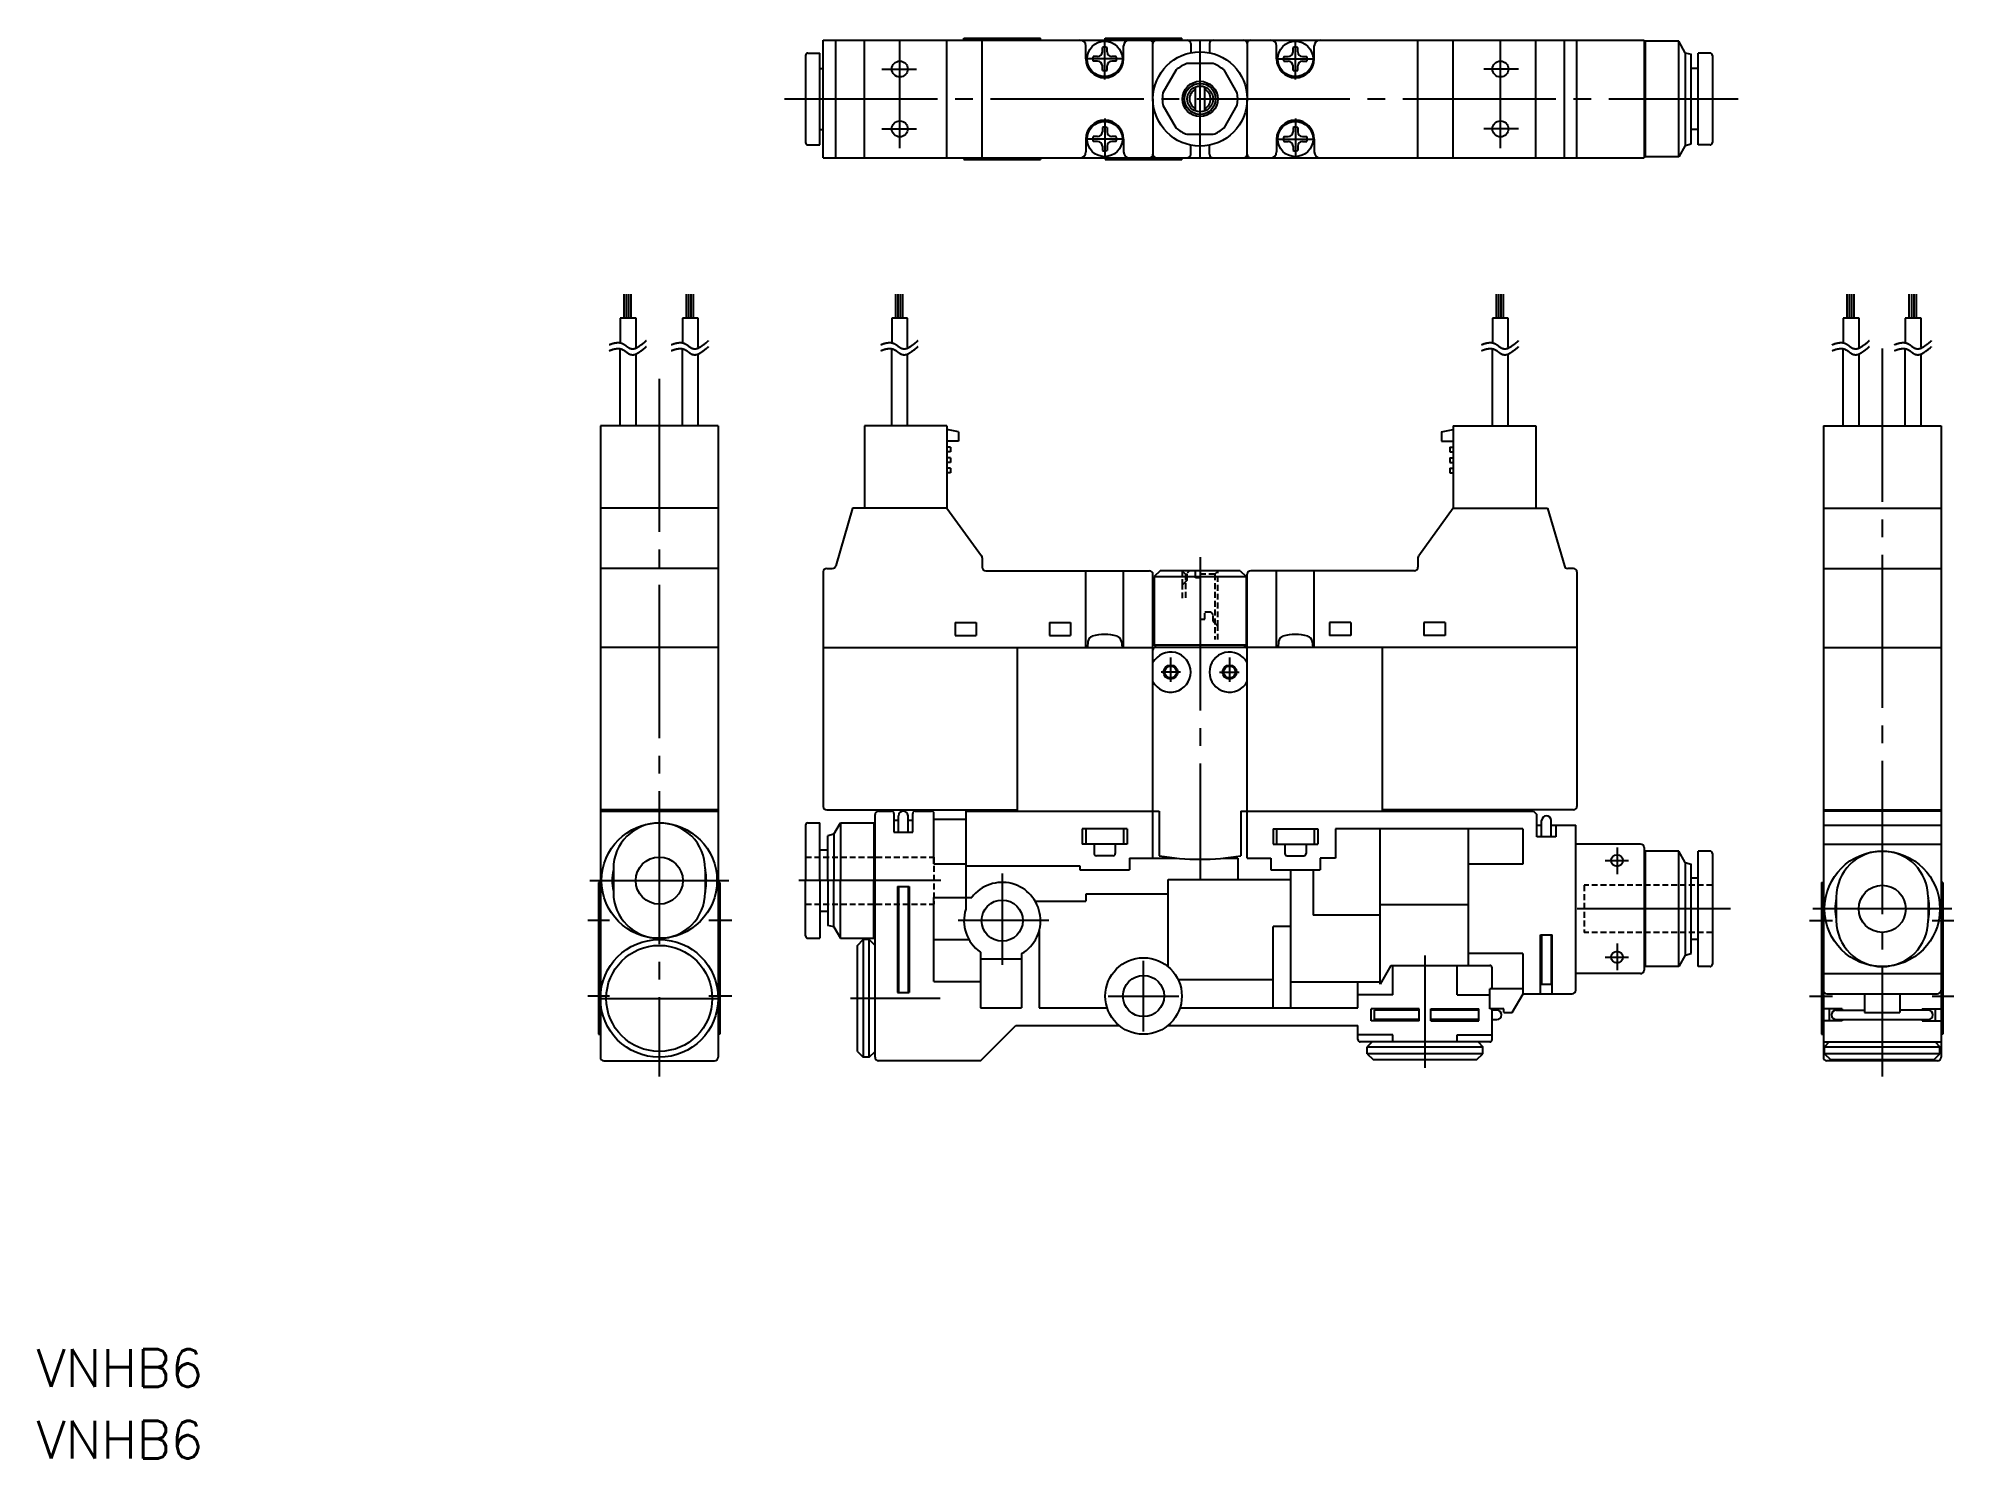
# Model space of a CAD drawing. Extents: x 47 to 209, y 151 to 271.
import ezdxf

# ---------------------------------------------------------------- set-up
doc = ezdxf.new("R2010")
doc.units = 0
doc.linetypes.add('CENTER', pattern=[17.5, 13, -1.5, 1.5, -1.5])
doc.linetypes.add('DASHED', pattern=[0.75, 0.5, -0.25])
doc.layers.get('0').update_dxf_attribs({"linetype": 'CONTINUOUS'})
doc.layers.add('CENTER', color=1, linetype='CENTER')
doc.styles.get("Standard").update_dxf_attribs({"font": 'txt.shx', "bigfont": '@extfont2.shx'})

msp = doc.modelspace()

# ---------------------------------------------------------------- texts
at = {"color": 7, "linetype": 'CONTINUOUS'}
for p in [(46.73, 156.98), (46.73, 150.89)]:
    msp.add_text('VNHB6', height=3.2, dxfattribs=at).set_placement(p)

# ---------------------------------------------------------------- linework, layer by layer
at = {"color": 7, "linetype": 'CONTINUOUS'}
for p, q in [((112.01, 270.01), (112.01, 262.61)), ((112.21, 270.21), (113.21, 270.21)), ((113.21, 262.41), (113.21, 270.21)), ((113.51, 261.31), (113.51, 271.31)), ((113.51, 271.31), (183.21, 271.31)), ((114.57, 261.31), (114.57, 271.31)), ((117.01, 261.31), (117.01, 271.31)), ((124.01, 261.31), (124.01, 271.31)), ((125.46, 271.46), (131.96, 271.46)), ((125.46, 271.31), (125.46, 271.46)), ((127.01, 261.31), (127.01, 271.31)), ((131.96, 271.31), (131.96, 271.46)), ((135.81, 269.71), (135.81, 270.81)), ((137.21, 270.31), (137.21, 270.69)), ((137.46, 271.46), (143.96, 271.46)), ((137.46, 271.31), (137.46, 271.46)), ((137.61, 270.31), (137.61, 270.69)), ((139.01, 269.71), (139.01, 270.81)), ((141.51, 266.31), (141.51, 271.01)), ((143.96, 271.31), (143.96, 271.46)), ((144.71, 271.01), (144.71, 270.23)), ((146.31, 271.01), (146.31, 270.23)), ((149.51, 271.01), (149.51, 266.31)), ((152, 269.71), (152, 270.81)), ((153.4, 270.31), (153.4, 270.69)), ((153.8, 270.31), (153.8, 270.69)), ((155.2, 269.71), (155.2, 270.81)), ((164.01, 261.31), (164.01, 271.31)), ((167.01, 261.31), (167.01, 271.31)), ((174.01, 261.31), (174.01, 271.31)), ((176.44, 261.31), (176.44, 271.31)), ((177.51, 261.31), (177.51, 271.31)), ((183.21, 271.31), (183.21, 261.31)), ((183.21, 271.11), (183.31, 271.21)), ((183.31, 271.21), (183.31, 261.41)), ((186.15, 271.21), (183.31, 271.21)), ((186.15, 261.41), (186.15, 271.21)), ((186.71, 270.24), (186.15, 271.21)), ((186.71, 270.24), (186.71, 262.37)), ((186.71, 270.24), (187.21, 270.11)), ((187.21, 262.51), (187.21, 270.11)), ((188.81, 270.21), (187.81, 270.21)), ((187.81, 262.41), (187.81, 270.21)), ((189.01, 270.01), (189.01, 262.61)), ((113.21, 268.91), (113.51, 268.91)), ((136.81, 269.91), (136.43, 269.91)), ((136.81, 269.51), (136.43, 269.51)), ((137.21, 268.73), (137.21, 269.11)), ((137.61, 268.73), (137.61, 269.11)), ((138.39, 269.91), (138.01, 269.91)), ((138.39, 269.51), (138.01, 269.51)), ((143.47, 268.77), (142.35, 266.84)), ((146.62, 269.31), (144.39, 269.31)), ((148.66, 266.84), (147.55, 268.77)), ((152.62, 269.91), (153, 269.91)), ((152.62, 269.51), (153, 269.51)), ((153.4, 268.73), (153.4, 269.11)), ((153.8, 268.73), (153.8, 269.11)), ((154.2, 269.91), (154.58, 269.91)), ((154.2, 269.51), (154.58, 269.51)), ((187.81, 268.91), (187.21, 268.91)), ((145.11, 265.28), (145.11, 267.33)), ((145.91, 265.28), (145.91, 267.33)), ((141.51, 266.31), (141.51, 261.61)), ((142.35, 265.77), (143.47, 263.84)), ((147.55, 263.84), (148.66, 265.77)), ((149.51, 261.61), (149.51, 266.31)), ((113.21, 263.71), (113.51, 263.71)), ((137.21, 263.89), (137.21, 263.51)), ((137.61, 263.89), (137.61, 263.51)), ((153.4, 263.89), (153.4, 263.51)), ((153.8, 263.89), (153.8, 263.51)), ((187.81, 263.71), (187.21, 263.71)), ((112.21, 262.41), (113.21, 262.41)), ((135.81, 262.91), (135.81, 261.81)), ((136.81, 263.11), (136.43, 263.11)), ((136.81, 262.71), (136.43, 262.71)), ((137.21, 262.31), (137.21, 261.93)), ((137.61, 262.31), (137.61, 261.93)), ((138.39, 263.11), (138.01, 263.11)), ((138.39, 262.71), (138.01, 262.71)), ((139.01, 262.91), (139.01, 261.81)), ((144.39, 263.31), (146.62, 263.31)), ((144.71, 261.61), (144.71, 262.39)), ((146.31, 261.61), (146.31, 262.39)), ((152, 262.91), (152, 261.81)), ((152.62, 263.11), (153, 263.11)), ((152.62, 262.71), (153, 262.71)), ((153.4, 262.31), (153.4, 261.93)), ((153.8, 262.31), (153.8, 261.93)), ((154.2, 263.11), (154.58, 263.11)), ((154.2, 262.71), (154.58, 262.71)), ((155.2, 262.91), (155.2, 261.81)), ((186.71, 262.37), (186.15, 261.41)), ((186.71, 262.37), (187.21, 262.51)), ((188.81, 262.41), (187.81, 262.41)), ((113.51, 261.31), (183.21, 261.31)), ((125.46, 261.31), (125.46, 261.16)), ((125.46, 261.16), (131.96, 261.16)), ((131.96, 261.31), (131.96, 261.16)), ((137.46, 261.31), (137.46, 261.16)), ((137.46, 261.16), (143.96, 261.16)), ((143.96, 261.31), (143.96, 261.16)), ((183.31, 261.41), (183.21, 261.51)), ((186.15, 261.41), (183.31, 261.41)), ((96.61, 247.7), (96.61, 249.75)), ((96.81, 247.7), (96.81, 249.75)), ((97.01, 247.7), (97.01, 249.75)), ((97.21, 247.7), (97.21, 249.75)), ((101.89, 247.7), (101.89, 249.75)), ((102.09, 247.7), (102.09, 249.75)), ((102.29, 247.7), (102.29, 249.75)), ((102.49, 247.7), (102.49, 249.75)), ((119.67, 247.7), (119.67, 249.75)), ((119.87, 247.7), (119.87, 249.75)), ((120.07, 247.7), (120.07, 249.75)), ((120.27, 247.7), (120.27, 249.75)), ((170.67, 247.7), (170.67, 249.75)), ((170.87, 247.7), (170.87, 249.75)), ((171.07, 247.7), (171.07, 249.75)), ((171.27, 247.7), (171.27, 249.75)), ((200.45, 247.7), (200.45, 249.75)), ((200.65, 247.7), (200.65, 249.75)), ((200.85, 247.7), (200.85, 249.75)), ((201.05, 247.7), (201.05, 249.75)), ((205.73, 247.7), (205.73, 249.75)), ((205.93, 247.7), (205.93, 249.75)), ((206.13, 247.7), (206.13, 249.75)), ((206.33, 247.7), (206.33, 249.75)), ((96.27, 247.7), (96.27, 245.59)), ((97.62, 247.7), (96.27, 247.7)), ((97.62, 245.23), (97.62, 247.7)), ((101.55, 247.7), (101.55, 245.59)), ((102.9, 247.7), (101.55, 247.7)), ((102.9, 245.23), (102.9, 247.7)), ((119.33, 247.7), (119.33, 245.59)), ((120.68, 247.7), (119.33, 247.7)), ((120.68, 245.23), (120.68, 247.7)), ((170.33, 247.7), (170.33, 245.59)), ((171.68, 247.7), (170.33, 247.7)), ((171.68, 245.23), (171.68, 247.7)), ((200.11, 247.7), (200.11, 245.59)), ((201.46, 247.7), (200.11, 247.7)), ((201.46, 245.23), (201.46, 247.7)), ((205.39, 247.7), (205.39, 245.59)), ((206.74, 247.7), (205.39, 247.7)), ((206.74, 245.23), (206.74, 247.7)), ((96.27, 238.56), (96.27, 245.08)), ((97.62, 238.56), (97.62, 244.65)), ((101.55, 238.56), (101.55, 245.08)), ((102.9, 238.56), (102.9, 244.65)), ((119.33, 238.56), (119.33, 245.08)), ((120.68, 238.56), (120.68, 244.65)), ((170.33, 238.56), (170.33, 245.08)), ((171.68, 238.56), (171.68, 244.65)), ((200.11, 238.56), (200.11, 245.08)), ((201.46, 238.56), (201.46, 244.65)), ((205.39, 238.56), (205.39, 245.08)), ((206.74, 238.56), (206.74, 244.65)), ((104.59, 238.56), (94.59, 238.56)), ((94.59, 238.56), (94.59, 184.96)), ((104.59, 238.56), (104.59, 184.96)), ((117.01, 238.56), (117.01, 231.56)), ((124.01, 238.56), (117.01, 238.56)), ((124.01, 238.56), (124.01, 231.56)), ((125.01, 238.06), (124.01, 238.26)), ((125.01, 238.06), (125.01, 237.26)), ((166.01, 238.06), (167.01, 238.26)), ((166.01, 238.06), (166.01, 237.26)), ((167.01, 238.56), (174.01, 238.56)), ((167.01, 238.56), (167.01, 231.56)), ((174.01, 238.56), (174.01, 231.56)), ((198.43, 238.56), (198.43, 184.96)), ((198.43, 238.56), (208.43, 238.56)), ((208.43, 238.56), (208.43, 184.96)), ((125.01, 237.26), (124.01, 237.26)), ((124.31, 236.76), (124.01, 236.76)), ((124.31, 236.36), (124.01, 236.36)), ((124.31, 235.86), (124.01, 235.86)), ((124.31, 236.76), (124.31, 236.36)), ((124.31, 235.86), (124.31, 235.46)), ((166.01, 237.26), (167.01, 237.26)), ((166.71, 236.76), (166.71, 236.36)), ((166.71, 236.76), (167.01, 236.76)), ((166.71, 236.36), (167.01, 236.36)), ((166.71, 235.86), (166.71, 235.46)), ((166.71, 235.86), (167.01, 235.86)), ((124.31, 235.46), (124.01, 235.46)), ((124.31, 234.96), (124.01, 234.96)), ((124.31, 234.56), (124.01, 234.56)), ((124.31, 234.96), (124.31, 234.56)), ((166.71, 235.46), (167.01, 235.46)), ((166.71, 234.96), (167.01, 234.96)), ((166.71, 234.96), (166.71, 234.56)), ((166.71, 234.56), (167.01, 234.56)), ((104.59, 231.56), (94.59, 231.56)), ((116.01, 231.56), (114.57, 226.68)), ((124.01, 231.56), (116.01, 231.56)), ((124.01, 231.56), (126.95, 227.54)), ((167.01, 231.56), (164.07, 227.54)), ((167.01, 231.56), (175.01, 231.56)), ((175.01, 231.56), (176.44, 226.68)), ((198.43, 231.56), (208.43, 231.56)), ((104.59, 226.46), (94.59, 226.46)), ((113.51, 226.16), (113.51, 206.26)), ((113.81, 226.46), (114.28, 226.46)), ((127.01, 227.36), (127.01, 226.56)), ((127.31, 226.26), (141.21, 226.26)), ((135.81, 219.76), (135.81, 226.26)), ((139.01, 219.76), (139.01, 226.26)), ((142.11, 226.26), (141.61, 225.76)), ((148.91, 226.26), (142.11, 226.26)), ((148.91, 226.26), (149.41, 225.76)), ((163.71, 226.26), (149.81, 226.26)), ((152.01, 219.76), (152.01, 226.26)), ((155.21, 219.76), (155.21, 226.26)), ((164.01, 227.36), (164.01, 226.56)), ((177.21, 226.46), (176.73, 226.46)), ((177.51, 226.16), (177.51, 206.26)), ((198.43, 226.46), (208.43, 226.46)), ((141.51, 201.86), (141.51, 225.96)), ((141.61, 225.76), (141.61, 219.96)), ((141.61, 225.76), (149.41, 225.76)), ((149.41, 225.76), (149.41, 219.96)), ((149.51, 201.86), (149.51, 225.96)), ((124.71, 221.86), (124.71, 220.76)), ((124.71, 221.86), (126.51, 221.86)), ((126.51, 221.86), (126.51, 220.76)), ((132.71, 221.86), (132.71, 220.76)), ((132.71, 221.86), (134.51, 221.86)), ((134.51, 221.86), (134.51, 220.76)), ((158.31, 221.86), (156.51, 221.86)), ((156.51, 221.86), (156.51, 220.76)), ((158.31, 221.86), (158.31, 220.76)), ((166.31, 221.86), (164.51, 221.86)), ((164.51, 221.86), (164.51, 220.76)), ((166.31, 221.86), (166.31, 220.76)), ((104.59, 219.76), (94.59, 219.76)), ((113.51, 219.76), (141.51, 219.76)), ((124.71, 220.76), (126.51, 220.76)), ((130.01, 205.86), (130.01, 219.76)), ((132.71, 220.76), (134.51, 220.76)), ((135.99, 220.26), (135.95, 219.76)), ((138.83, 220.26), (138.88, 219.76)), ((141.61, 219.96), (141.81, 219.76)), ((141.61, 219.96), (149.41, 219.96)), ((149.31, 219.76), (141.71, 219.76)), ((149.41, 219.96), (149.21, 219.76)), ((177.51, 219.76), (149.51, 219.76)), ((152.18, 220.26), (152.14, 219.76)), ((155.02, 220.26), (155.07, 219.76)), ((158.31, 220.76), (156.51, 220.76)), ((161.01, 205.86), (161.01, 219.76)), ((166.31, 220.76), (164.51, 220.76)), ((198.43, 219.76), (208.43, 219.76)), ((104.59, 205.96), (94.59, 205.96)), ((94.59, 205.86), (104.59, 205.86)), ((113.81, 205.96), (130.01, 205.96)), ((117.91, 184.96), (117.91, 205.56)), ((118.21, 205.86), (119.31, 205.86)), ((119.51, 205.66), (119.51, 204.06)), ((119.91, 205.06), (119.51, 205.06)), ((119.91, 204.06), (119.91, 205.46)), ((120.71, 204.06), (120.71, 205.46)), ((121.11, 205.06), (120.71, 205.06)), ((121.11, 204.06), (121.11, 205.66)), ((121.31, 205.86), (122.71, 205.86)), ((122.91, 201.39), (122.91, 205.66)), ((122.91, 205.16), (125.61, 205.16)), ((125.61, 205.86), (142.04, 205.86)), ((125.61, 205.86), (125.61, 197.54)), ((142.04, 205.86), (142.04, 202.06)), ((148.97, 205.86), (148.97, 202.06)), ((148.97, 205.86), (173.81, 205.86)), ((177.21, 205.96), (161.01, 205.96)), ((173.81, 205.86), (174.11, 205.56)), ((174.11, 203.66), (174.11, 205.56)), ((174.51, 203.66), (174.51, 205.06)), ((175.31, 203.66), (175.31, 205.06)), ((198.43, 205.96), (208.43, 205.96)), ((208.43, 205.86), (198.43, 205.86)), ((112.01, 204.66), (112.01, 199.96)), ((112.21, 204.86), (113.21, 204.86)), ((113.21, 199.96), (113.21, 204.86)), ((114.41, 203.9), (113.91, 203.76)), ((113.91, 199.96), (113.91, 203.76)), ((114.41, 203.9), (114.97, 204.86)), ((114.41, 203.9), (114.41, 199.96)), ((114.97, 204.86), (114.97, 199.96)), ((114.97, 204.86), (117.81, 204.86)), ((117.81, 204.86), (117.81, 199.96)), ((117.91, 204.76), (117.81, 204.86)), ((119.51, 204.06), (121.11, 204.06)), ((139.31, 204.36), (135.51, 204.36)), ((135.51, 204.36), (135.51, 203.06)), ((135.81, 204.36), (135.81, 203.06)), ((139.01, 204.36), (139.01, 203.06)), ((139.31, 204.36), (139.31, 203.06)), ((151.71, 204.36), (155.51, 204.36)), ((151.71, 204.36), (151.71, 203.06)), ((152.01, 204.36), (152.01, 203.06)), ((155.21, 204.36), (155.21, 203.06)), ((155.51, 204.36), (155.51, 203.06)), ((157.01, 204.36), (157.01, 201.86)), ((172.91, 204.36), (157.01, 204.36)), ((160.81, 191.16), (160.81, 204.36)), ((168.31, 192.76), (168.31, 204.36)), ((172.91, 204.36), (172.91, 201.35)), ((174.11, 204.66), (174.51, 204.66)), ((175.71, 203.66), (174.11, 203.66)), ((175.31, 204.66), (177.41, 204.66)), ((175.71, 204.66), (175.71, 203.66)), ((177.41, 190.66), (177.41, 204.66)), ((198.43, 204.66), (208.43, 204.66)), ((113.21, 202.56), (113.91, 202.56)), ((139.31, 203.06), (135.51, 203.06)), ((136.51, 203.06), (136.51, 202.26)), ((138.11, 202.06), (136.71, 202.06)), ((138.31, 203.06), (138.31, 202.26)), ((139.51, 201.86), (143.54, 201.86)), ((139.51, 201.86), (139.51, 200.86)), ((147.48, 201.86), (148.71, 201.86)), ((148.71, 201.86), (148.71, 200.04)), ((149.51, 201.86), (151.51, 201.86)), ((151.51, 201.86), (151.51, 200.86)), ((151.71, 203.06), (155.51, 203.06)), ((152.71, 203.06), (152.71, 202.26)), ((152.91, 202.06), (154.31, 202.06)), ((154.51, 203.06), (154.51, 202.26)), ((157.01, 201.86), (155.71, 201.86)), ((155.71, 201.86), (155.71, 200.86)), ((182.91, 203.06), (177.41, 203.06)), ((183.21, 202.76), (183.21, 192.36)), ((183.21, 202.36), (183.31, 202.46)), ((183.31, 202.46), (183.31, 192.66)), ((186.15, 202.46), (183.31, 202.46)), ((186.15, 192.66), (186.15, 202.46)), ((186.71, 201.5), (186.15, 202.46)), ((188.81, 202.46), (187.81, 202.46)), ((187.81, 192.66), (187.81, 202.46)), ((189.01, 202.26), (189.01, 192.86)), ((198.43, 203.06), (208.43, 203.06)), ((95.69, 200.96), (95.69, 198.96)), ((103.49, 200.96), (103.49, 198.96)), ((122.91, 201.39), (125.61, 201.39)), ((125.61, 201.21), (135.31, 201.21)), ((135.31, 201.21), (135.31, 200.86)), ((135.31, 200.86), (139.51, 200.86)), ((142.81, 200.04), (153.21, 200.04)), ((142.81, 192.64), (142.81, 200.04)), ((151.51, 200.86), (155.71, 200.86)), ((153.21, 189.16), (153.21, 200.86)), ((155.11, 200.86), (155.11, 197.03)), ((172.91, 201.35), (168.31, 201.35)), ((186.71, 201.5), (186.71, 193.63)), ((186.71, 201.5), (187.21, 201.36)), ((187.21, 193.76), (187.21, 201.36)), ((187.81, 200.16), (187.21, 200.16)), ((94.44, 199.81), (94.59, 199.81)), ((94.44, 199.81), (94.44, 186.91)), ((94.59, 198.53), (94.44, 198.53)), ((104.74, 199.81), (104.59, 199.81)), ((104.74, 198.53), (104.59, 198.53)), ((104.74, 199.81), (104.74, 186.91)), ((112.01, 195.26), (112.01, 199.96)), ((113.21, 199.96), (113.21, 195.06)), ((113.91, 199.96), (113.91, 196.16)), ((114.41, 196.03), (114.41, 199.96)), ((114.97, 195.06), (114.97, 199.96)), ((117.81, 195.06), (117.81, 199.96)), ((119.81, 199.46), (119.81, 190.46)), ((119.81, 199.46), (120.81, 199.46)), ((119.91, 199.46), (119.91, 190.46)), ((120.71, 199.46), (120.71, 190.46)), ((120.81, 199.46), (120.81, 190.46)), ((122.91, 191.39), (122.91, 198.53)), ((122.91, 198.53), (126.12, 198.53)), ((135.81, 198.8), (135.81, 198.21)), ((142.81, 198.8), (135.81, 198.8)), ((198.28, 199.81), (198.43, 199.81)), ((198.28, 199.81), (198.28, 186.91)), ((199.53, 198.56), (199.53, 196.56)), ((207.33, 198.56), (207.33, 196.56)), ((208.58, 199.81), (208.43, 199.81)), ((208.58, 199.81), (208.58, 186.91)), ((113.21, 197.36), (113.91, 197.36)), ((119.81, 197.01), (119.91, 197.01)), ((120.71, 197.01), (120.81, 197.01)), ((131.51, 198.21), (135.81, 198.21)), ((160.81, 197.03), (155.11, 197.03)), ((168.31, 197.89), (160.81, 197.89)), ((114.41, 196.03), (113.91, 196.16)), ((114.41, 196.03), (114.97, 195.06)), ((117.91, 195.16), (117.81, 195.06)), ((131.86, 195.76), (131.86, 189.16)), ((151.71, 189.16), (151.71, 196.06)), ((153.21, 196.06), (151.71, 196.06)), ((174.41, 195.36), (175.41, 195.36)), ((174.41, 190.36), (174.41, 195.36)), ((174.51, 195.36), (174.51, 191.16)), ((175.31, 195.36), (175.31, 191.16)), ((175.41, 190.36), (175.41, 195.36)), ((94.59, 193.89), (94.44, 193.89)), ((104.74, 193.89), (104.59, 193.89)), ((112.21, 195.06), (113.21, 195.06)), ((114.97, 195.06), (117.81, 195.06)), ((116.41, 194.46), (116.91, 194.96)), ((116.41, 185.46), (116.41, 194.46)), ((116.91, 194.96), (116.91, 184.96)), ((117.41, 194.96), (116.91, 194.96)), ((117.41, 194.96), (117.91, 194.46)), ((117.41, 184.96), (117.41, 194.96)), ((122.91, 194.96), (125.88, 194.96)), ((126.86, 193.89), (126.86, 189.16)), ((130.36, 193.76), (130.36, 189.16)), ((172.91, 193.77), (168.31, 193.77)), ((172.91, 193.77), (172.91, 190.36)), ((186.71, 193.63), (186.15, 192.66)), ((186.71, 193.63), (187.21, 193.76)), ((187.81, 194.96), (187.21, 194.96)), ((94.59, 193.31), (94.44, 193.31)), ((104.74, 193.31), (104.59, 193.31)), ((119.81, 192.91), (119.91, 192.91)), ((120.71, 192.91), (120.81, 192.91)), ((126.86, 193.31), (130.36, 193.31)), ((161.7, 192.76), (160.81, 191.16)), ((161.7, 192.76), (170.11, 192.76)), ((161.87, 190.26), (161.87, 192.76)), ((167.35, 190.26), (167.35, 192.76)), ((170.31, 190.77), (170.31, 192.56)), ((174.41, 193.11), (174.51, 193.11)), ((175.31, 193.11), (175.41, 193.11)), ((182.91, 192.06), (177.41, 192.06)), ((183.31, 192.66), (183.21, 192.76)), ((186.15, 192.66), (183.31, 192.66)), ((188.81, 192.66), (187.81, 192.66)), ((198.28, 193.41), (198.43, 193.41)), ((198.43, 192.06), (208.43, 192.06)), ((208.43, 193.41), (208.58, 193.41)), ((119.81, 190.46), (120.81, 190.46)), ((122.91, 191.39), (126.86, 191.39)), ((143.64, 191.57), (151.71, 191.57)), ((153.21, 191.37), (160.81, 191.37)), ((158.91, 189.16), (158.91, 191.37)), ((170.11, 189.06), (170.11, 190.77)), ((172.91, 190.77), (170.11, 190.77)), ((172.01, 188.76), (172.93, 190.36)), ((172.93, 190.36), (177.11, 190.36)), ((174.51, 191.16), (175.31, 191.16)), ((198.73, 190.36), (208.13, 190.36)), ((201.93, 190.36), (201.93, 188.76)), ((204.93, 190.36), (204.93, 188.76)), ((126.86, 189.16), (130.36, 189.16)), ((131.86, 189.16), (137.62, 189.16)), ((143.8, 189.16), (158.91, 189.16)), ((161.87, 190.26), (158.91, 190.26)), ((160.03, 188.06), (160.03, 189.06)), ((164.11, 189.06), (160.03, 189.06)), ((160.31, 188.16), (160.31, 188.96)), ((164.11, 188.96), (160.31, 188.96)), ((161.66, 188.96), (161.66, 189.06)), ((164.11, 188.06), (164.11, 189.06)), ((165.11, 188.06), (165.11, 189.06)), ((165.11, 189.06), (169.18, 189.06)), ((169.18, 188.96), (165.11, 188.96)), ((167.35, 190.26), (170.11, 190.26)), ((167.56, 188.96), (167.56, 189.06)), ((169.18, 188.06), (169.18, 189.06)), ((171.31, 189.06), (170.11, 189.06)), ((170.31, 186.46), (170.31, 189.06)), ((170.71, 188.96), (170.31, 188.96)), ((171.31, 188.76), (171.31, 189.06)), ((171.31, 188.76), (172.01, 188.76)), ((200.03, 189.06), (198.43, 189.06)), ((198.93, 189.06), (198.93, 188.06)), ((199.53, 188.96), (201.93, 188.96)), ((200.03, 189.06), (200.03, 188.96)), ((201.93, 188.76), (204.93, 188.76)), ((207.33, 188.96), (204.93, 188.96)), ((206.83, 189.06), (206.83, 188.96)), ((206.83, 189.06), (208.43, 189.06)), ((207.93, 189.06), (207.93, 188.06)), ((126.86, 184.66), (129.86, 187.66)), ((129.86, 187.66), (138.63, 187.66)), ((142.78, 187.66), (158.91, 187.66)), ((158.91, 186.46), (158.91, 187.66)), ((164.11, 188.06), (160.03, 188.06)), ((164.11, 188.16), (160.31, 188.16)), ((161.66, 188.06), (161.66, 188.16)), ((169.18, 188.16), (165.11, 188.16)), ((165.11, 188.06), (169.18, 188.06)), ((167.56, 188.06), (167.56, 188.16)), ((170.31, 188.16), (170.71, 188.16)), ((200.03, 188.06), (198.43, 188.06)), ((199.53, 188.16), (207.33, 188.16)), ((200.03, 188.16), (200.03, 188.06)), ((206.83, 188.16), (206.83, 188.06)), ((206.83, 188.06), (208.43, 188.06)), ((94.44, 186.91), (94.59, 186.91)), ((104.74, 186.91), (104.59, 186.91)), ((116.41, 185.46), (116.91, 184.96)), ((117.41, 184.96), (117.91, 185.46)), ((161.87, 186.86), (158.91, 186.86)), ((170.11, 186.26), (159.11, 186.26)), ((160.11, 186.26), (159.71, 185.86)), ((159.71, 185.86), (169.51, 185.86)), ((159.71, 185.26), (159.71, 185.86)), ((161.87, 186.26), (161.87, 186.86)), ((167.35, 186.26), (167.35, 186.86)), ((167.35, 186.86), (170.31, 186.86)), ((169.11, 186.26), (169.51, 185.86)), ((169.51, 185.26), (169.51, 185.86)), ((198.28, 186.91), (198.43, 186.91)), ((198.43, 186.26), (208.43, 186.26)), ((198.93, 186.26), (198.53, 185.86)), ((198.53, 185.26), (198.53, 185.86)), ((198.53, 185.86), (208.33, 185.86)), ((207.93, 186.26), (208.33, 185.86)), ((208.33, 185.26), (208.33, 185.86)), ((208.58, 186.91), (208.43, 186.91)), ((94.89, 184.66), (104.29, 184.66)), ((117.41, 184.96), (116.91, 184.96)), ((126.86, 184.66), (118.16, 184.66)), ((169.51, 185.26), (159.71, 185.26)), ((159.71, 185.26), (160.21, 184.76)), ((160.21, 184.76), (169.01, 184.76)), ((169.01, 184.76), (169.51, 185.26)), ((208.33, 185.26), (198.53, 185.26)), ((198.53, 185.26), (199.03, 184.76)), ((208.13, 184.66), (198.73, 184.66)), ((199.03, 184.76), (207.83, 184.76)), ((207.83, 184.76), (208.33, 185.26))]:
    msp.add_line(p, q, dxfattribs=at)
at = {"color": 3, "linetype": 'DASHED'}
for p, q in [((144.26, 225.96), (143.96, 226.26)), ((144.01, 225.06), (144.01, 226.21)), ((144.61, 226.26), (144.41, 226.06)), ((144.41, 225.46), (144.41, 226.06)), ((145.11, 225.66), (145.11, 226.26)), ((146.76, 225.96), (147.06, 226.26)), ((147.01, 221.56), (147.01, 226.21)), ((144.41, 225.46), (144.01, 225.06)), ((144.01, 223.92), (144.01, 225.06)), ((144.26, 225.96), (144.26, 223.92)), ((144.26, 225.96), (144.41, 225.96)), ((145.51, 225.66), (145.11, 225.66)), ((146.76, 225.96), (145.51, 225.96)), ((146.76, 225.96), (146.76, 220.42)), ((145.51, 222.16), (145.91, 222.16)), ((145.91, 222.16), (145.91, 222.76)), ((145.91, 222.76), (146.41, 222.76)), ((146.41, 222.76), (146.61, 222.56)), ((146.61, 221.96), (146.61, 222.56)), ((146.61, 221.96), (147.01, 221.56)), ((147.01, 220.42), (147.01, 221.56)), ((112.01, 201.96), (122.91, 201.96)), ((122.91, 201.96), (122.91, 197.96)), ((189.01, 199.56), (178.11, 199.56)), ((178.11, 199.56), (178.11, 195.56)), ((112.01, 197.96), (122.91, 197.96)), ((189.01, 195.56), (178.11, 195.56))]:
    msp.add_line(p, q, dxfattribs=at)
at = {"color": 3}
for points in [[(98.47, 245.78, 0), (98.46, 245.77, 0), (98.45, 245.76, 0), (98.44, 245.75, 0), (98.44, 245.75, 0), (98.43, 245.74, 0), (98.42, 245.73, 0), (98.41, 245.72, 0), (98.41, 245.71, 0), (98.4, 245.71, 0), (98.39, 245.7, 0), (98.38, 245.69, 0), (98.37, 245.69, 0), (98.37, 245.68, 0), (98.36, 245.67, 0), (98.35, 245.66, 0), (98.34, 245.66, 0), (98.33, 245.65, 0), (98.33, 245.64, 0), (98.32, 245.63, 0), (98.31, 245.63, 0), (98.3, 245.62, 0), (98.29, 245.61, 0), (98.28, 245.61, 0), (98.28, 245.6, 0), (98.27, 245.59, 0), (98.26, 245.59, 0), (98.25, 245.58, 0), (98.24, 245.57, 0), (98.23, 245.56, 0), (98.23, 245.56, 0), (98.22, 245.55, 0), (98.21, 245.54, 0), (98.2, 245.54, 0), (98.19, 245.53, 0), (98.18, 245.52, 0), (98.17, 245.52, 0), (98.17, 245.51, 0), (98.16, 245.5, 0), (98.15, 245.5, 0), (98.14, 245.49, 0), (98.13, 245.48, 0), (98.12, 245.48, 0), (98.11, 245.47, 0), (98.1, 245.46, 0), (98.09, 245.46, 0), (98.09, 245.45, 0), (98.08, 245.44, 0), (98.07, 245.44, 0), (98.06, 245.43, 0), (98.05, 245.43, 0), (98.04, 245.42, 0), (98.03, 245.41, 0), (98.02, 245.41, 0), (98.01, 245.4, 0), (98, 245.39, 0), (98, 245.39, 0), (97.99, 245.38, 0), (97.98, 245.37, 0), (97.97, 245.37, 0), (97.96, 245.36, 0), (97.95, 245.35, 0), (97.94, 245.35, 0), (97.93, 245.34, 0), (97.92, 245.34, 0), (97.91, 245.33, 0), (97.9, 245.32, 0), (97.89, 245.32, 0), (97.88, 245.31, 0), (97.88, 245.3, 0), (97.87, 245.3, 0), (97.86, 245.29, 0), (97.85, 245.28, 0), (97.84, 245.28, 0), (97.83, 245.27, 0), (97.82, 245.27, 0), (97.81, 245.26, 0), (97.8, 245.25, 0), (97.79, 245.25, 0), (97.78, 245.24, 0), (97.77, 245.24, 0), (97.76, 245.23, 0), (97.75, 245.22, 0), (97.74, 245.22, 0), (97.73, 245.21, 0), (97.72, 245.21, 0), (97.71, 245.2, 0), (97.7, 245.19, 0), (97.69, 245.19, 0), (97.69, 245.18, 0), (97.68, 245.18, 0), (97.67, 245.17, 0), (97.66, 245.17, 0), (97.65, 245.16, 0), (97.64, 245.16, 0), (97.63, 245.15, 0), (97.62, 245.15, 0), (97.61, 245.14, 0), (97.6, 245.14, 0), (97.59, 245.13, 0), (97.58, 245.13, 0), (97.57, 245.12, 0), (97.56, 245.12, 0), (97.55, 245.12, 0), (97.53, 245.11, 0), (97.52, 245.11, 0), (97.51, 245.11, 0), (97.5, 245.1, 0), (97.49, 245.1, 0), (97.48, 245.1, 0), (97.47, 245.09, 0), (97.46, 245.09, 0), (97.45, 245.09, 0), (97.44, 245.09, 0), (97.43, 245.09, 0), (97.42, 245.08, 0), (97.41, 245.08, 0), (97.4, 245.08, 0), (97.39, 245.08, 0), (97.38, 245.08, 0), (97.37, 245.08, 0), (97.35, 245.08, 0), (97.34, 245.08, 0), (97.33, 245.08, 0), (97.32, 245.08, 0), (97.31, 245.08, 0), (97.3, 245.08, 0), (97.29, 245.08, 0), (97.28, 245.08, 0), (97.27, 245.08, 0), (97.26, 245.08, 0), (97.24, 245.08, 0), (97.23, 245.09, 0), (97.22, 245.09, 0), (97.21, 245.09, 0), (97.2, 245.09, 0), (97.19, 245.09, 0), (97.18, 245.1, 0), (97.17, 245.1, 0), (97.16, 245.1, 0), (97.15, 245.11, 0), (97.14, 245.11, 0), (97.13, 245.11, 0), (97.12, 245.12, 0), (97.11, 245.12, 0), (97.1, 245.12, 0), (97.09, 245.13, 0), (97.08, 245.13, 0), (97.07, 245.14, 0), (97.06, 245.14, 0), (97.05, 245.15, 0), (97.04, 245.15, 0), (97.03, 245.16, 0), (97.02, 245.16, 0), (97.01, 245.17, 0), (97, 245.17, 0), (96.99, 245.18, 0), (96.98, 245.19, 0), (96.97, 245.19, 0), (96.96, 245.2, 0), (96.95, 245.2, 0), (96.94, 245.21, 0), (96.93, 245.22, 0), (96.93, 245.22, 0), (96.92, 245.23, 0), (96.91, 245.23, 0), (96.9, 245.24, 0), (96.89, 245.25, 0), (96.88, 245.25, 0), (96.87, 245.26, 0), (96.86, 245.27, 0), (96.85, 245.27, 0), (96.85, 245.28, 0), (96.84, 245.29, 0), (96.83, 245.29, 0), (96.82, 245.3, 0), (96.81, 245.31, 0), (96.8, 245.31, 0), (96.79, 245.32, 0), (96.78, 245.33, 0), (96.78, 245.34, 0), (96.77, 245.34, 0), (96.76, 245.35, 0), (96.75, 245.35, 0), (96.74, 245.36, 0), (96.73, 245.37, 0), (96.72, 245.38, 0), (96.71, 245.38, 0), (96.7, 245.39, 0), (96.7, 245.4, 0), (96.69, 245.4, 0), (96.68, 245.41, 0), (96.67, 245.41, 0), (96.66, 245.42, 0), (96.65, 245.43, 0), (96.64, 245.43, 0), (96.63, 245.44, 0), (96.62, 245.44, 0), (96.61, 245.45, 0), (96.6, 245.46, 0), (96.59, 245.46, 0), (96.58, 245.47, 0), (96.57, 245.47, 0), (96.57, 245.48, 0), (96.56, 245.49, 0), (96.55, 245.49, 0), (96.54, 245.5, 0), (96.53, 245.5, 0), (96.52, 245.5, 0), (96.51, 245.51, 0), (96.5, 245.51, 0), (96.49, 245.52, 0), (96.48, 245.52, 0), (96.47, 245.53, 0), (96.46, 245.53, 0), (96.45, 245.54, 0), (96.44, 245.54, 0), (96.43, 245.54, 0), (96.41, 245.55, 0), (96.4, 245.55, 0), (96.39, 245.56, 0), (96.38, 245.56, 0), (96.37, 245.56, 0), (96.36, 245.57, 0), (96.35, 245.57, 0), (96.34, 245.57, 0), (96.33, 245.57, 0), (96.32, 245.58, 0), (96.31, 245.58, 0), (96.3, 245.58, 0), (96.29, 245.59, 0), (96.28, 245.59, 0), (96.27, 245.59, 0), (96.26, 245.59, 0), (96.25, 245.59, 0), (96.24, 245.59, 0), (96.22, 245.6, 0), (96.21, 245.6, 0), (96.2, 245.6, 0), (96.19, 245.6, 0), (96.18, 245.6, 0), (96.17, 245.6, 0), (96.16, 245.6, 0), (96.15, 245.6, 0), (96.14, 245.6, 0), (96.13, 245.6, 0), (96.12, 245.6, 0), (96.1, 245.6, 0), (96.09, 245.6, 0), (96.08, 245.6, 0), (96.07, 245.6, 0), (96.06, 245.6, 0), (96.05, 245.6, 0), (96.04, 245.6, 0), (96.03, 245.6, 0), (96.02, 245.6, 0), (96.01, 245.6, 0), (95.99, 245.6, 0), (95.98, 245.6, 0), (95.97, 245.6, 0), (95.96, 245.6, 0), (95.95, 245.59, 0), (95.94, 245.59, 0), (95.93, 245.59, 0), (95.92, 245.59, 0), (95.91, 245.59, 0), (95.89, 245.59, 0), (95.88, 245.59, 0), (95.87, 245.58, 0), (95.86, 245.58, 0), (95.85, 245.58, 0), (95.84, 245.58, 0), (95.83, 245.58, 0), (95.82, 245.57, 0), (95.81, 245.57, 0), (95.8, 245.57, 0), (95.78, 245.57, 0), (95.77, 245.57, 0), (95.76, 245.56, 0), (95.75, 245.56, 0), (95.74, 245.56, 0), (95.73, 245.56, 0), (95.72, 245.55, 0), (95.71, 245.55, 0), (95.7, 245.55, 0), (95.69, 245.55, 0), (95.68, 245.54, 0), (95.67, 245.54, 0), (95.65, 245.54, 0), (95.64, 245.53, 0), (95.63, 245.53, 0), (95.62, 245.53, 0), (95.61, 245.53, 0), (95.6, 245.52, 0), (95.59, 245.52, 0), (95.58, 245.52, 0), (95.57, 245.51, 0), (95.56, 245.51, 0), (95.55, 245.51, 0), (95.54, 245.5, 0), (95.53, 245.5, 0), (95.52, 245.5, 0), (95.51, 245.49, 0), (95.5, 245.49, 0), (95.49, 245.49, 0), (95.48, 245.48, 0), (95.47, 245.48, 0), (95.45, 245.48, 0), (95.44, 245.47, 0), (95.43, 245.47, 0), (95.42, 245.47, 0), (95.41, 245.46, 0), (95.4, 245.46, 0), (95.39, 245.45, 0), (95.38, 245.45, 0), (95.37, 245.44, 0), (95.36, 245.44, 0), (95.35, 245.44, 0), (95.34, 245.43, 0), (95.33, 245.43, 0)], [(103.75, 245.78, 0), (103.74, 245.77, 0), (103.73, 245.76, 0), (103.72, 245.75, 0), (103.72, 245.75, 0), (103.71, 245.74, 0), (103.7, 245.73, 0), (103.69, 245.72, 0), (103.69, 245.71, 0), (103.68, 245.71, 0), (103.67, 245.7, 0), (103.66, 245.69, 0), (103.65, 245.69, 0), (103.65, 245.68, 0), (103.64, 245.67, 0), (103.63, 245.66, 0), (103.62, 245.66, 0), (103.61, 245.65, 0), (103.61, 245.64, 0), (103.6, 245.63, 0), (103.59, 245.63, 0), (103.58, 245.62, 0), (103.57, 245.61, 0), (103.56, 245.61, 0), (103.56, 245.6, 0), (103.55, 245.59, 0), (103.54, 245.59, 0), (103.53, 245.58, 0), (103.52, 245.57, 0), (103.51, 245.56, 0), (103.5, 245.56, 0), (103.5, 245.55, 0), (103.49, 245.54, 0), (103.48, 245.54, 0), (103.47, 245.53, 0), (103.46, 245.52, 0), (103.45, 245.52, 0), (103.44, 245.51, 0), (103.44, 245.5, 0), (103.43, 245.5, 0), (103.42, 245.49, 0), (103.41, 245.48, 0), (103.4, 245.48, 0), (103.39, 245.47, 0), (103.38, 245.46, 0), (103.38, 245.46, 0), (103.37, 245.45, 0), (103.36, 245.44, 0), (103.35, 245.44, 0), (103.34, 245.43, 0), (103.33, 245.43, 0), (103.32, 245.42, 0), (103.31, 245.41, 0), (103.3, 245.41, 0), (103.29, 245.4, 0), (103.28, 245.39, 0), (103.28, 245.39, 0), (103.27, 245.38, 0), (103.26, 245.37, 0), (103.25, 245.37, 0), (103.24, 245.36, 0), (103.23, 245.35, 0), (103.22, 245.35, 0), (103.21, 245.34, 0), (103.2, 245.34, 0), (103.19, 245.33, 0), (103.18, 245.32, 0), (103.17, 245.32, 0), (103.17, 245.31, 0), (103.16, 245.3, 0), (103.15, 245.3, 0), (103.14, 245.29, 0), (103.13, 245.28, 0), (103.12, 245.28, 0), (103.11, 245.27, 0), (103.1, 245.27, 0), (103.09, 245.26, 0), (103.08, 245.25, 0), (103.07, 245.25, 0), (103.06, 245.24, 0), (103.05, 245.24, 0), (103.04, 245.23, 0), (103.03, 245.22, 0), (103.02, 245.22, 0), (103.01, 245.21, 0), (103, 245.21, 0), (102.99, 245.2, 0), (102.98, 245.19, 0), (102.97, 245.19, 0), (102.97, 245.18, 0), (102.95, 245.18, 0), (102.94, 245.17, 0), (102.94, 245.17, 0), (102.93, 245.16, 0), (102.92, 245.16, 0), (102.91, 245.15, 0), (102.9, 245.15, 0), (102.89, 245.14, 0), (102.88, 245.14, 0), (102.87, 245.13, 0), (102.86, 245.13, 0), (102.85, 245.12, 0), (102.83, 245.12, 0), (102.83, 245.12, 0), (102.81, 245.11, 0), (102.81, 245.11, 0), (102.79, 245.11, 0), (102.78, 245.1, 0), (102.77, 245.1, 0), (102.76, 245.1, 0), (102.75, 245.09, 0), (102.74, 245.09, 0), (102.73, 245.09, 0), (102.72, 245.09, 0), (102.71, 245.09, 0), (102.7, 245.08, 0), (102.69, 245.08, 0), (102.68, 245.08, 0), (102.67, 245.08, 0), (102.66, 245.08, 0), (102.64, 245.08, 0), (102.64, 245.08, 0), (102.62, 245.08, 0), (102.61, 245.08, 0), (102.6, 245.08, 0), (102.59, 245.08, 0), (102.58, 245.08, 0), (102.57, 245.08, 0), (102.56, 245.08, 0), (102.55, 245.08, 0), (102.53, 245.08, 0), (102.52, 245.08, 0), (102.51, 245.09, 0), (102.5, 245.09, 0), (102.49, 245.09, 0), (102.48, 245.09, 0), (102.47, 245.09, 0), (102.46, 245.1, 0), (102.45, 245.1, 0), (102.44, 245.1, 0), (102.43, 245.11, 0), (102.42, 245.11, 0), (102.41, 245.11, 0), (102.4, 245.12, 0), (102.39, 245.12, 0), (102.38, 245.12, 0), (102.36, 245.13, 0), (102.36, 245.13, 0), (102.34, 245.14, 0), (102.34, 245.14, 0), (102.33, 245.15, 0), (102.32, 245.15, 0), (102.31, 245.16, 0), (102.3, 245.16, 0), (102.29, 245.17, 0), (102.28, 245.17, 0), (102.27, 245.18, 0), (102.26, 245.19, 0), (102.25, 245.19, 0), (102.24, 245.2, 0), (102.23, 245.2, 0), (102.22, 245.21, 0), (102.21, 245.22, 0), (102.2, 245.22, 0), (102.2, 245.23, 0), (102.19, 245.23, 0), (102.18, 245.24, 0), (102.17, 245.25, 0), (102.16, 245.25, 0), (102.15, 245.26, 0), (102.14, 245.27, 0), (102.13, 245.27, 0), (102.12, 245.28, 0), (102.12, 245.29, 0), (102.11, 245.29, 0), (102.1, 245.3, 0), (102.09, 245.31, 0), (102.08, 245.31, 0), (102.07, 245.32, 0), (102.06, 245.33, 0), (102.06, 245.34, 0), (102.05, 245.34, 0), (102.04, 245.35, 0), (102.03, 245.35, 0), (102.02, 245.36, 0), (102.01, 245.37, 0), (102, 245.38, 0), (101.99, 245.38, 0), (101.98, 245.39, 0), (101.98, 245.4, 0), (101.97, 245.4, 0), (101.96, 245.41, 0), (101.95, 245.41, 0), (101.94, 245.42, 0), (101.93, 245.43, 0), (101.92, 245.43, 0), (101.91, 245.44, 0), (101.9, 245.44, 0), (101.89, 245.45, 0), (101.88, 245.46, 0), (101.87, 245.46, 0), (101.86, 245.47, 0), (101.86, 245.47, 0), (101.84, 245.48, 0), (101.83, 245.49, 0), (101.83, 245.49, 0), (101.82, 245.5, 0), (101.81, 245.5, 0), (101.8, 245.5, 0), (101.79, 245.51, 0), (101.78, 245.51, 0), (101.77, 245.52, 0), (101.76, 245.52, 0), (101.75, 245.53, 0), (101.74, 245.53, 0), (101.73, 245.54, 0), (101.72, 245.54, 0), (101.7, 245.54, 0), (101.69, 245.55, 0), (101.69, 245.55, 0), (101.67, 245.56, 0), (101.66, 245.56, 0), (101.65, 245.56, 0), (101.64, 245.57, 0), (101.63, 245.57, 0), (101.62, 245.57, 0), (101.61, 245.57, 0), (101.6, 245.58, 0), (101.59, 245.58, 0), (101.58, 245.58, 0), (101.57, 245.59, 0), (101.56, 245.59, 0), (101.55, 245.59, 0), (101.54, 245.59, 0), (101.53, 245.59, 0), (101.52, 245.59, 0), (101.5, 245.6, 0), (101.49, 245.6, 0), (101.48, 245.6, 0), (101.47, 245.6, 0), (101.46, 245.6, 0), (101.45, 245.6, 0), (101.44, 245.6, 0), (101.43, 245.6, 0), (101.42, 245.6, 0), (101.41, 245.6, 0), (101.39, 245.6, 0), (101.38, 245.6, 0), (101.37, 245.6, 0), (101.36, 245.6, 0), (101.35, 245.6, 0), (101.34, 245.6, 0), (101.33, 245.6, 0), (101.32, 245.6, 0), (101.31, 245.6, 0), (101.3, 245.6, 0), (101.28, 245.6, 0), (101.27, 245.6, 0), (101.26, 245.6, 0), (101.25, 245.6, 0), (101.24, 245.6, 0), (101.23, 245.59, 0), (101.22, 245.59, 0), (101.21, 245.59, 0), (101.2, 245.59, 0), (101.19, 245.59, 0), (101.17, 245.59, 0), (101.16, 245.59, 0), (101.15, 245.58, 0), (101.14, 245.58, 0), (101.13, 245.58, 0), (101.12, 245.58, 0), (101.11, 245.58, 0), (101.1, 245.57, 0), (101.09, 245.57, 0), (101.08, 245.57, 0), (101.06, 245.57, 0), (101.05, 245.57, 0), (101.04, 245.56, 0), (101.03, 245.56, 0), (101.02, 245.56, 0), (101.01, 245.56, 0), (101, 245.55, 0), (100.99, 245.55, 0), (100.98, 245.55, 0), (100.97, 245.55, 0), (100.96, 245.54, 0), (100.94, 245.54, 0), (100.93, 245.54, 0), (100.92, 245.53, 0), (100.91, 245.53, 0), (100.9, 245.53, 0), (100.89, 245.53, 0), (100.88, 245.52, 0), (100.87, 245.52, 0), (100.86, 245.52, 0), (100.85, 245.51, 0), (100.84, 245.51, 0), (100.83, 245.51, 0), (100.82, 245.5, 0), (100.81, 245.5, 0), (100.8, 245.5, 0), (100.79, 245.49, 0), (100.78, 245.49, 0), (100.77, 245.49, 0), (100.75, 245.48, 0), (100.75, 245.48, 0), (100.73, 245.48, 0), (100.72, 245.47, 0), (100.71, 245.47, 0), (100.7, 245.47, 0), (100.69, 245.46, 0), (100.68, 245.46, 0), (100.67, 245.45, 0), (100.66, 245.45, 0), (100.65, 245.44, 0), (100.64, 245.44, 0), (100.63, 245.44, 0), (100.62, 245.43, 0), (100.61, 245.43, 0)], [(121.53, 245.78, 0), (121.52, 245.77, 0), (121.51, 245.76, 0), (121.5, 245.75, 0), (121.5, 245.75, 0), (121.49, 245.74, 0), (121.48, 245.73, 0), (121.47, 245.72, 0), (121.47, 245.71, 0), (121.46, 245.71, 0), (121.45, 245.7, 0), (121.44, 245.69, 0), (121.44, 245.69, 0), (121.43, 245.68, 0), (121.42, 245.67, 0), (121.41, 245.66, 0), (121.4, 245.66, 0), (121.39, 245.65, 0), (121.39, 245.64, 0), (121.38, 245.63, 0), (121.37, 245.63, 0), (121.36, 245.62, 0), (121.35, 245.61, 0), (121.34, 245.61, 0), (121.34, 245.6, 0), (121.33, 245.59, 0), (121.32, 245.59, 0), (121.31, 245.58, 0), (121.3, 245.57, 0), (121.3, 245.56, 0), (121.29, 245.56, 0), (121.28, 245.55, 0), (121.27, 245.54, 0), (121.26, 245.54, 0), (121.25, 245.53, 0), (121.24, 245.52, 0), (121.23, 245.52, 0), (121.23, 245.51, 0), (121.22, 245.5, 0), (121.21, 245.5, 0), (121.2, 245.49, 0), (121.19, 245.48, 0), (121.18, 245.48, 0), (121.17, 245.47, 0), (121.16, 245.46, 0), (121.16, 245.46, 0), (121.15, 245.45, 0), (121.14, 245.44, 0), (121.13, 245.44, 0), (121.12, 245.43, 0), (121.11, 245.43, 0), (121.1, 245.42, 0), (121.09, 245.41, 0), (121.08, 245.41, 0), (121.08, 245.4, 0), (121.07, 245.39, 0), (121.06, 245.39, 0), (121.05, 245.38, 0), (121.04, 245.37, 0), (121.03, 245.37, 0), (121.02, 245.36, 0), (121.01, 245.35, 0), (121, 245.35, 0), (120.99, 245.34, 0), (120.98, 245.34, 0), (120.97, 245.33, 0), (120.96, 245.32, 0), (120.95, 245.32, 0), (120.95, 245.31, 0), (120.94, 245.3, 0), (120.93, 245.3, 0), (120.92, 245.29, 0), (120.91, 245.28, 0), (120.9, 245.28, 0), (120.89, 245.27, 0), (120.88, 245.27, 0), (120.87, 245.26, 0), (120.86, 245.25, 0), (120.85, 245.25, 0), (120.84, 245.24, 0), (120.83, 245.24, 0), (120.82, 245.23, 0), (120.81, 245.22, 0), (120.8, 245.22, 0), (120.79, 245.21, 0), (120.78, 245.21, 0), (120.78, 245.2, 0), (120.77, 245.19, 0), (120.76, 245.19, 0), (120.75, 245.18, 0), (120.74, 245.18, 0), (120.73, 245.17, 0), (120.72, 245.17, 0), (120.71, 245.16, 0), (120.7, 245.16, 0), (120.69, 245.15, 0), (120.68, 245.15, 0), (120.67, 245.14, 0), (120.66, 245.14, 0), (120.65, 245.13, 0), (120.64, 245.13, 0), (120.63, 245.12, 0), (120.62, 245.12, 0), (120.61, 245.12, 0), (120.6, 245.11, 0), (120.59, 245.11, 0), (120.58, 245.11, 0), (120.56, 245.1, 0), (120.55, 245.1, 0), (120.54, 245.1, 0), (120.53, 245.09, 0), (120.52, 245.09, 0), (120.51, 245.09, 0), (120.5, 245.09, 0), (120.49, 245.09, 0), (120.48, 245.08, 0), (120.47, 245.08, 0), (120.46, 245.08, 0), (120.45, 245.08, 0), (120.44, 245.08, 0), (120.43, 245.08, 0), (120.42, 245.08, 0), (120.41, 245.08, 0), (120.39, 245.08, 0), (120.38, 245.08, 0), (120.37, 245.08, 0), (120.36, 245.08, 0), (120.35, 245.08, 0), (120.34, 245.08, 0), (120.33, 245.08, 0), (120.32, 245.08, 0), (120.31, 245.08, 0), (120.29, 245.09, 0), (120.28, 245.09, 0), (120.27, 245.09, 0), (120.26, 245.09, 0), (120.25, 245.09, 0), (120.24, 245.1, 0), (120.23, 245.1, 0), (120.22, 245.1, 0), (120.21, 245.11, 0), (120.2, 245.11, 0), (120.19, 245.11, 0), (120.18, 245.12, 0), (120.17, 245.12, 0), (120.16, 245.12, 0), (120.15, 245.13, 0), (120.14, 245.13, 0), (120.13, 245.14, 0), (120.12, 245.14, 0), (120.11, 245.15, 0), (120.1, 245.15, 0), (120.09, 245.16, 0), (120.08, 245.16, 0), (120.07, 245.17, 0), (120.06, 245.17, 0), (120.05, 245.18, 0), (120.04, 245.19, 0), (120.03, 245.19, 0), (120.02, 245.2, 0), (120.01, 245.2, 0), (120, 245.21, 0), (120, 245.22, 0), (119.99, 245.22, 0), (119.98, 245.23, 0), (119.97, 245.23, 0), (119.96, 245.24, 0), (119.95, 245.25, 0), (119.94, 245.25, 0), (119.93, 245.26, 0), (119.92, 245.27, 0), (119.92, 245.27, 0), (119.91, 245.28, 0), (119.9, 245.29, 0), (119.89, 245.29, 0), (119.88, 245.3, 0), (119.87, 245.31, 0), (119.86, 245.31, 0), (119.85, 245.32, 0), (119.84, 245.33, 0), (119.84, 245.34, 0), (119.83, 245.34, 0), (119.82, 245.35, 0), (119.81, 245.35, 0), (119.8, 245.36, 0), (119.79, 245.37, 0), (119.78, 245.38, 0), (119.78, 245.38, 0), (119.77, 245.39, 0), (119.76, 245.4, 0), (119.75, 245.4, 0), (119.74, 245.41, 0), (119.73, 245.41, 0), (119.72, 245.42, 0), (119.71, 245.43, 0), (119.7, 245.43, 0), (119.69, 245.44, 0), (119.68, 245.44, 0), (119.67, 245.45, 0), (119.66, 245.46, 0), (119.66, 245.46, 0), (119.64, 245.47, 0), (119.64, 245.47, 0), (119.63, 245.48, 0), (119.62, 245.49, 0), (119.61, 245.49, 0), (119.6, 245.5, 0), (119.59, 245.5, 0), (119.58, 245.5, 0), (119.57, 245.51, 0), (119.56, 245.51, 0), (119.55, 245.52, 0), (119.54, 245.52, 0), (119.53, 245.53, 0), (119.52, 245.53, 0), (119.51, 245.54, 0), (119.5, 245.54, 0), (119.49, 245.54, 0), (119.48, 245.55, 0), (119.47, 245.55, 0), (119.45, 245.56, 0), (119.44, 245.56, 0), (119.43, 245.56, 0), (119.42, 245.57, 0), (119.41, 245.57, 0), (119.4, 245.57, 0), (119.39, 245.57, 0), (119.38, 245.58, 0), (119.37, 245.58, 0), (119.36, 245.58, 0), (119.35, 245.59, 0), (119.34, 245.59, 0), (119.33, 245.59, 0), (119.32, 245.59, 0), (119.31, 245.59, 0), (119.3, 245.59, 0), (119.28, 245.6, 0), (119.28, 245.6, 0), (119.26, 245.6, 0), (119.25, 245.6, 0), (119.24, 245.6, 0), (119.23, 245.6, 0), (119.22, 245.6, 0), (119.21, 245.6, 0), (119.2, 245.6, 0), (119.19, 245.6, 0), (119.18, 245.6, 0), (119.17, 245.6, 0), (119.15, 245.6, 0), (119.14, 245.6, 0), (119.13, 245.6, 0), (119.12, 245.6, 0), (119.11, 245.6, 0), (119.1, 245.6, 0), (119.09, 245.6, 0), (119.08, 245.6, 0), (119.07, 245.6, 0), (119.06, 245.6, 0), (119.04, 245.6, 0), (119.03, 245.6, 0), (119.02, 245.6, 0), (119.01, 245.59, 0), (119, 245.59, 0), (118.99, 245.59, 0), (118.98, 245.59, 0), (118.97, 245.59, 0), (118.96, 245.59, 0), (118.94, 245.59, 0), (118.93, 245.58, 0), (118.92, 245.58, 0), (118.91, 245.58, 0), (118.9, 245.58, 0), (118.89, 245.58, 0), (118.88, 245.57, 0), (118.87, 245.57, 0), (118.86, 245.57, 0), (118.84, 245.57, 0), (118.83, 245.57, 0), (118.82, 245.56, 0), (118.81, 245.56, 0), (118.8, 245.56, 0), (118.79, 245.56, 0), (118.78, 245.55, 0), (118.77, 245.55, 0), (118.76, 245.55, 0), (118.75, 245.55, 0), (118.74, 245.54, 0), (118.73, 245.54, 0), (118.72, 245.54, 0), (118.7, 245.53, 0), (118.69, 245.53, 0), (118.68, 245.53, 0), (118.67, 245.53, 0), (118.66, 245.52, 0), (118.65, 245.52, 0), (118.64, 245.52, 0), (118.63, 245.51, 0), (118.62, 245.51, 0), (118.61, 245.51, 0), (118.6, 245.5, 0), (118.59, 245.5, 0), (118.58, 245.5, 0), (118.57, 245.49, 0), (118.56, 245.49, 0), (118.55, 245.49, 0), (118.54, 245.48, 0), (118.53, 245.48, 0), (118.52, 245.48, 0), (118.5, 245.47, 0), (118.5, 245.47, 0), (118.48, 245.47, 0), (118.47, 245.46, 0), (118.47, 245.46, 0), (118.45, 245.45, 0), (118.44, 245.45, 0), (118.43, 245.44, 0), (118.42, 245.44, 0), (118.41, 245.44, 0), (118.4, 245.43, 0), (118.39, 245.43, 0)], [(172.53, 245.78, 0), (172.52, 245.77, 0), (172.51, 245.76, 0), (172.5, 245.75, 0), (172.5, 245.75, 0), (172.49, 245.74, 0), (172.48, 245.73, 0), (172.47, 245.72, 0), (172.47, 245.71, 0), (172.46, 245.71, 0), (172.45, 245.7, 0), (172.44, 245.69, 0), (172.44, 245.69, 0), (172.43, 245.68, 0), (172.42, 245.67, 0), (172.41, 245.66, 0), (172.4, 245.66, 0), (172.4, 245.65, 0), (172.39, 245.64, 0), (172.38, 245.63, 0), (172.37, 245.63, 0), (172.36, 245.62, 0), (172.35, 245.61, 0), (172.34, 245.61, 0), (172.34, 245.6, 0), (172.33, 245.59, 0), (172.32, 245.59, 0), (172.31, 245.58, 0), (172.3, 245.57, 0), (172.29, 245.56, 0), (172.29, 245.56, 0), (172.28, 245.55, 0), (172.27, 245.54, 0), (172.26, 245.54, 0), (172.25, 245.53, 0), (172.24, 245.52, 0), (172.24, 245.52, 0), (172.23, 245.51, 0), (172.22, 245.5, 0), (172.21, 245.5, 0), (172.2, 245.49, 0), (172.19, 245.48, 0), (172.18, 245.48, 0), (172.17, 245.47, 0), (172.16, 245.46, 0), (172.16, 245.46, 0), (172.15, 245.45, 0), (172.14, 245.44, 0), (172.13, 245.44, 0), (172.12, 245.43, 0), (172.11, 245.43, 0), (172.1, 245.42, 0), (172.09, 245.41, 0), (172.08, 245.41, 0), (172.07, 245.4, 0), (172.07, 245.39, 0), (172.06, 245.39, 0), (172.05, 245.38, 0), (172.04, 245.37, 0), (172.03, 245.37, 0), (172.02, 245.36, 0), (172.01, 245.35, 0), (172, 245.35, 0), (171.99, 245.34, 0), (171.98, 245.34, 0), (171.97, 245.33, 0), (171.96, 245.32, 0), (171.96, 245.32, 0), (171.95, 245.31, 0), (171.94, 245.3, 0), (171.93, 245.3, 0), (171.92, 245.29, 0), (171.91, 245.28, 0), (171.9, 245.28, 0), (171.89, 245.27, 0), (171.88, 245.27, 0), (171.87, 245.26, 0), (171.86, 245.25, 0), (171.85, 245.25, 0), (171.84, 245.24, 0), (171.83, 245.24, 0), (171.82, 245.23, 0), (171.81, 245.22, 0), (171.8, 245.22, 0), (171.79, 245.21, 0), (171.78, 245.21, 0), (171.78, 245.2, 0), (171.76, 245.19, 0), (171.76, 245.19, 0), (171.75, 245.18, 0), (171.74, 245.18, 0), (171.73, 245.17, 0), (171.72, 245.17, 0), (171.71, 245.16, 0), (171.7, 245.16, 0), (171.69, 245.15, 0), (171.68, 245.15, 0), (171.67, 245.14, 0), (171.66, 245.14, 0), (171.65, 245.13, 0), (171.64, 245.13, 0), (171.63, 245.12, 0), (171.62, 245.12, 0), (171.61, 245.12, 0), (171.6, 245.11, 0), (171.59, 245.11, 0), (171.57, 245.11, 0), (171.56, 245.1, 0), (171.55, 245.1, 0), (171.54, 245.1, 0), (171.53, 245.09, 0), (171.52, 245.09, 0), (171.51, 245.09, 0), (171.5, 245.09, 0), (171.49, 245.09, 0), (171.48, 245.08, 0), (171.47, 245.08, 0), (171.46, 245.08, 0), (171.45, 245.08, 0), (171.44, 245.08, 0), (171.43, 245.08, 0), (171.41, 245.08, 0), (171.41, 245.08, 0), (171.39, 245.08, 0), (171.38, 245.08, 0), (171.37, 245.08, 0), (171.36, 245.08, 0), (171.35, 245.08, 0), (171.34, 245.08, 0), (171.33, 245.08, 0), (171.32, 245.08, 0), (171.31, 245.08, 0), (171.29, 245.09, 0), (171.28, 245.09, 0), (171.27, 245.09, 0), (171.26, 245.09, 0), (171.25, 245.09, 0), (171.24, 245.1, 0), (171.23, 245.1, 0), (171.22, 245.1, 0), (171.21, 245.11, 0), (171.2, 245.11, 0), (171.19, 245.11, 0), (171.18, 245.12, 0), (171.17, 245.12, 0), (171.16, 245.12, 0), (171.15, 245.13, 0), (171.14, 245.13, 0), (171.13, 245.14, 0), (171.12, 245.14, 0), (171.11, 245.15, 0), (171.1, 245.15, 0), (171.09, 245.16, 0), (171.08, 245.16, 0), (171.07, 245.17, 0), (171.06, 245.17, 0), (171.05, 245.18, 0), (171.04, 245.19, 0), (171.03, 245.19, 0), (171.02, 245.2, 0), (171.01, 245.2, 0), (171, 245.21, 0), (171, 245.22, 0), (170.99, 245.22, 0), (170.98, 245.23, 0), (170.97, 245.23, 0), (170.96, 245.24, 0), (170.95, 245.25, 0), (170.94, 245.25, 0), (170.93, 245.26, 0), (170.92, 245.27, 0), (170.91, 245.27, 0), (170.91, 245.28, 0), (170.9, 245.29, 0), (170.89, 245.29, 0), (170.88, 245.3, 0), (170.87, 245.31, 0), (170.86, 245.31, 0), (170.85, 245.32, 0), (170.84, 245.33, 0), (170.84, 245.34, 0), (170.83, 245.34, 0), (170.82, 245.35, 0), (170.81, 245.35, 0), (170.8, 245.36, 0), (170.79, 245.37, 0), (170.78, 245.38, 0), (170.78, 245.38, 0), (170.77, 245.39, 0), (170.76, 245.4, 0), (170.75, 245.4, 0), (170.74, 245.41, 0), (170.73, 245.41, 0), (170.72, 245.42, 0), (170.71, 245.43, 0), (170.7, 245.43, 0), (170.69, 245.44, 0), (170.68, 245.44, 0), (170.67, 245.45, 0), (170.66, 245.46, 0), (170.66, 245.46, 0), (170.65, 245.47, 0), (170.64, 245.47, 0), (170.63, 245.48, 0), (170.62, 245.49, 0), (170.61, 245.49, 0), (170.6, 245.5, 0), (170.59, 245.5, 0), (170.58, 245.5, 0), (170.57, 245.51, 0), (170.56, 245.51, 0), (170.55, 245.52, 0), (170.54, 245.52, 0), (170.53, 245.53, 0), (170.52, 245.53, 0), (170.51, 245.54, 0), (170.5, 245.54, 0), (170.49, 245.54, 0), (170.48, 245.55, 0), (170.47, 245.55, 0), (170.46, 245.56, 0), (170.44, 245.56, 0), (170.43, 245.56, 0), (170.42, 245.57, 0), (170.41, 245.57, 0), (170.4, 245.57, 0), (170.39, 245.57, 0), (170.38, 245.58, 0), (170.37, 245.58, 0), (170.36, 245.58, 0), (170.35, 245.59, 0), (170.34, 245.59, 0), (170.33, 245.59, 0), (170.32, 245.59, 0), (170.31, 245.59, 0), (170.3, 245.59, 0), (170.28, 245.6, 0), (170.28, 245.6, 0), (170.26, 245.6, 0), (170.25, 245.6, 0), (170.24, 245.6, 0), (170.23, 245.6, 0), (170.22, 245.6, 0), (170.21, 245.6, 0), (170.2, 245.6, 0), (170.19, 245.6, 0), (170.18, 245.6, 0), (170.16, 245.6, 0), (170.15, 245.6, 0), (170.14, 245.6, 0), (170.13, 245.6, 0), (170.12, 245.6, 0), (170.11, 245.6, 0), (170.1, 245.6, 0), (170.09, 245.6, 0), (170.08, 245.6, 0), (170.07, 245.6, 0), (170.06, 245.6, 0), (170.04, 245.6, 0), (170.03, 245.6, 0), (170.02, 245.6, 0), (170.01, 245.59, 0), (170, 245.59, 0), (169.99, 245.59, 0), (169.98, 245.59, 0), (169.97, 245.59, 0), (169.96, 245.59, 0), (169.94, 245.59, 0), (169.93, 245.58, 0), (169.92, 245.58, 0), (169.91, 245.58, 0), (169.9, 245.58, 0), (169.89, 245.58, 0), (169.88, 245.57, 0), (169.87, 245.57, 0), (169.86, 245.57, 0), (169.84, 245.57, 0), (169.84, 245.57, 0), (169.82, 245.56, 0), (169.81, 245.56, 0), (169.8, 245.56, 0), (169.79, 245.56, 0), (169.78, 245.55, 0), (169.77, 245.55, 0), (169.76, 245.55, 0), (169.75, 245.55, 0), (169.74, 245.54, 0), (169.73, 245.54, 0), (169.72, 245.54, 0), (169.71, 245.53, 0), (169.69, 245.53, 0), (169.68, 245.53, 0), (169.67, 245.53, 0), (169.66, 245.52, 0), (169.65, 245.52, 0), (169.64, 245.52, 0), (169.63, 245.51, 0), (169.62, 245.51, 0), (169.61, 245.51, 0), (169.6, 245.5, 0), (169.59, 245.5, 0), (169.58, 245.5, 0), (169.57, 245.49, 0), (169.56, 245.49, 0), (169.55, 245.49, 0), (169.54, 245.48, 0), (169.53, 245.48, 0), (169.52, 245.48, 0), (169.5, 245.47, 0), (169.5, 245.47, 0), (169.49, 245.47, 0), (169.47, 245.46, 0), (169.47, 245.46, 0), (169.45, 245.45, 0), (169.44, 245.45, 0), (169.43, 245.44, 0), (169.42, 245.44, 0), (169.41, 245.44, 0), (169.4, 245.43, 0), (169.39, 245.43, 0)], [(202.31, 245.78, 0), (202.3, 245.77, 0), (202.29, 245.76, 0), (202.29, 245.75, 0), (202.28, 245.75, 0), (202.27, 245.74, 0), (202.26, 245.73, 0), (202.25, 245.72, 0), (202.25, 245.71, 0), (202.24, 245.71, 0), (202.23, 245.7, 0), (202.22, 245.69, 0), (202.22, 245.69, 0), (202.21, 245.68, 0), (202.2, 245.67, 0), (202.19, 245.66, 0), (202.18, 245.66, 0), (202.18, 245.65, 0), (202.17, 245.64, 0), (202.16, 245.63, 0), (202.15, 245.63, 0), (202.14, 245.62, 0), (202.13, 245.61, 0), (202.13, 245.61, 0), (202.12, 245.6, 0), (202.11, 245.59, 0), (202.1, 245.59, 0), (202.09, 245.58, 0), (202.08, 245.57, 0), (202.08, 245.56, 0), (202.07, 245.56, 0), (202.06, 245.55, 0), (202.05, 245.54, 0), (202.04, 245.54, 0), (202.03, 245.53, 0), (202.02, 245.52, 0), (202.02, 245.52, 0), (202.01, 245.51, 0), (202, 245.5, 0), (201.99, 245.5, 0), (201.98, 245.49, 0), (201.97, 245.48, 0), (201.96, 245.48, 0), (201.95, 245.47, 0), (201.94, 245.46, 0), (201.94, 245.46, 0), (201.93, 245.45, 0), (201.92, 245.44, 0), (201.91, 245.44, 0), (201.9, 245.43, 0), (201.89, 245.43, 0), (201.88, 245.42, 0), (201.87, 245.41, 0), (201.87, 245.41, 0), (201.86, 245.4, 0), (201.85, 245.39, 0), (201.84, 245.39, 0), (201.83, 245.38, 0), (201.82, 245.37, 0), (201.81, 245.37, 0), (201.8, 245.36, 0), (201.79, 245.35, 0), (201.78, 245.35, 0), (201.77, 245.34, 0), (201.76, 245.34, 0), (201.75, 245.33, 0), (201.75, 245.32, 0), (201.74, 245.32, 0), (201.73, 245.31, 0), (201.72, 245.3, 0), (201.71, 245.3, 0), (201.7, 245.29, 0), (201.69, 245.28, 0), (201.68, 245.28, 0), (201.67, 245.27, 0), (201.66, 245.27, 0), (201.65, 245.26, 0), (201.64, 245.25, 0), (201.63, 245.25, 0), (201.62, 245.24, 0), (201.61, 245.24, 0), (201.6, 245.23, 0), (201.59, 245.22, 0), (201.59, 245.22, 0), (201.57, 245.21, 0), (201.57, 245.21, 0), (201.56, 245.2, 0), (201.55, 245.19, 0), (201.54, 245.19, 0), (201.53, 245.18, 0), (201.52, 245.18, 0), (201.51, 245.17, 0), (201.5, 245.17, 0), (201.49, 245.16, 0), (201.48, 245.16, 0), (201.47, 245.15, 0), (201.46, 245.15, 0), (201.45, 245.14, 0), (201.44, 245.14, 0), (201.43, 245.13, 0), (201.42, 245.13, 0), (201.41, 245.12, 0), (201.4, 245.12, 0), (201.39, 245.12, 0), (201.38, 245.11, 0), (201.37, 245.11, 0), (201.36, 245.11, 0), (201.35, 245.1, 0), (201.34, 245.1, 0), (201.32, 245.1, 0), (201.31, 245.09, 0), (201.3, 245.09, 0), (201.29, 245.09, 0), (201.28, 245.09, 0), (201.27, 245.09, 0), (201.26, 245.08, 0), (201.25, 245.08, 0), (201.24, 245.08, 0), (201.23, 245.08, 0), (201.22, 245.08, 0), (201.21, 245.08, 0), (201.2, 245.08, 0), (201.19, 245.08, 0), (201.17, 245.08, 0), (201.16, 245.08, 0), (201.15, 245.08, 0), (201.14, 245.08, 0), (201.13, 245.08, 0), (201.12, 245.08, 0), (201.11, 245.08, 0), (201.1, 245.08, 0), (201.09, 245.08, 0), (201.07, 245.09, 0), (201.06, 245.09, 0), (201.05, 245.09, 0), (201.04, 245.09, 0), (201.03, 245.09, 0), (201.02, 245.1, 0), (201.01, 245.1, 0), (201, 245.1, 0), (200.99, 245.11, 0), (200.98, 245.11, 0), (200.97, 245.11, 0), (200.96, 245.12, 0), (200.95, 245.12, 0), (200.94, 245.12, 0), (200.93, 245.13, 0), (200.92, 245.13, 0), (200.91, 245.14, 0), (200.9, 245.14, 0), (200.89, 245.15, 0), (200.88, 245.15, 0), (200.87, 245.16, 0), (200.86, 245.16, 0), (200.85, 245.17, 0), (200.84, 245.17, 0), (200.83, 245.18, 0), (200.82, 245.19, 0), (200.81, 245.19, 0), (200.8, 245.2, 0), (200.79, 245.2, 0), (200.78, 245.21, 0), (200.78, 245.22, 0), (200.77, 245.22, 0), (200.76, 245.23, 0), (200.75, 245.23, 0), (200.74, 245.24, 0), (200.73, 245.25, 0), (200.72, 245.25, 0), (200.71, 245.26, 0), (200.71, 245.27, 0), (200.7, 245.27, 0), (200.69, 245.28, 0), (200.68, 245.29, 0), (200.67, 245.29, 0), (200.66, 245.3, 0), (200.65, 245.31, 0), (200.64, 245.31, 0), (200.63, 245.32, 0), (200.63, 245.33, 0), (200.62, 245.34, 0), (200.61, 245.34, 0), (200.6, 245.35, 0), (200.59, 245.35, 0), (200.58, 245.36, 0), (200.57, 245.37, 0), (200.56, 245.38, 0), (200.56, 245.38, 0), (200.55, 245.39, 0), (200.54, 245.4, 0), (200.53, 245.4, 0), (200.52, 245.41, 0), (200.51, 245.41, 0), (200.5, 245.42, 0), (200.49, 245.43, 0), (200.48, 245.43, 0), (200.47, 245.44, 0), (200.46, 245.44, 0), (200.46, 245.45, 0), (200.44, 245.46, 0), (200.44, 245.46, 0), (200.43, 245.47, 0), (200.42, 245.47, 0), (200.41, 245.48, 0), (200.4, 245.49, 0), (200.39, 245.49, 0), (200.38, 245.5, 0), (200.37, 245.5, 0), (200.36, 245.5, 0), (200.35, 245.51, 0), (200.34, 245.51, 0), (200.33, 245.52, 0), (200.32, 245.52, 0), (200.31, 245.53, 0), (200.3, 245.53, 0), (200.29, 245.54, 0), (200.28, 245.54, 0), (200.27, 245.54, 0), (200.26, 245.55, 0), (200.25, 245.55, 0), (200.24, 245.56, 0), (200.23, 245.56, 0), (200.22, 245.56, 0), (200.21, 245.57, 0), (200.19, 245.57, 0), (200.18, 245.57, 0), (200.17, 245.57, 0), (200.16, 245.58, 0), (200.15, 245.58, 0), (200.14, 245.58, 0), (200.13, 245.59, 0), (200.12, 245.59, 0), (200.11, 245.59, 0), (200.1, 245.59, 0), (200.09, 245.59, 0), (200.08, 245.59, 0), (200.07, 245.6, 0), (200.06, 245.6, 0), (200.04, 245.6, 0), (200.03, 245.6, 0), (200.02, 245.6, 0), (200.01, 245.6, 0), (200, 245.6, 0), (199.99, 245.6, 0), (199.98, 245.6, 0), (199.97, 245.6, 0), (199.96, 245.6, 0), (199.95, 245.6, 0), (199.94, 245.6, 0), (199.92, 245.6, 0), (199.91, 245.6, 0), (199.9, 245.6, 0), (199.89, 245.6, 0), (199.88, 245.6, 0), (199.87, 245.6, 0), (199.86, 245.6, 0), (199.85, 245.6, 0), (199.84, 245.6, 0), (199.82, 245.6, 0), (199.81, 245.6, 0), (199.8, 245.6, 0), (199.79, 245.59, 0), (199.78, 245.59, 0), (199.77, 245.59, 0), (199.76, 245.59, 0), (199.75, 245.59, 0), (199.74, 245.59, 0), (199.72, 245.59, 0), (199.71, 245.58, 0), (199.7, 245.58, 0), (199.69, 245.58, 0), (199.68, 245.58, 0), (199.67, 245.58, 0), (199.66, 245.57, 0), (199.65, 245.57, 0), (199.64, 245.57, 0), (199.63, 245.57, 0), (199.62, 245.57, 0), (199.6, 245.56, 0), (199.59, 245.56, 0), (199.58, 245.56, 0), (199.57, 245.56, 0), (199.56, 245.55, 0), (199.55, 245.55, 0), (199.54, 245.55, 0), (199.53, 245.55, 0), (199.52, 245.54, 0), (199.51, 245.54, 0), (199.5, 245.54, 0), (199.49, 245.53, 0), (199.47, 245.53, 0), (199.46, 245.53, 0), (199.45, 245.53, 0), (199.44, 245.52, 0), (199.43, 245.52, 0), (199.42, 245.52, 0), (199.41, 245.51, 0), (199.4, 245.51, 0), (199.39, 245.51, 0), (199.38, 245.5, 0), (199.37, 245.5, 0), (199.36, 245.5, 0), (199.35, 245.49, 0), (199.34, 245.49, 0), (199.33, 245.49, 0), (199.32, 245.48, 0), (199.31, 245.48, 0), (199.3, 245.48, 0), (199.29, 245.47, 0), (199.28, 245.47, 0), (199.27, 245.47, 0), (199.26, 245.46, 0), (199.25, 245.46, 0), (199.24, 245.45, 0), (199.22, 245.45, 0), (199.22, 245.44, 0), (199.21, 245.44, 0), (199.19, 245.44, 0), (199.19, 245.43, 0), (199.18, 245.43, 0)], [(207.59, 245.78, 0), (207.58, 245.77, 0), (207.57, 245.76, 0), (207.57, 245.75, 0), (207.56, 245.75, 0), (207.55, 245.74, 0), (207.54, 245.73, 0), (207.53, 245.72, 0), (207.53, 245.71, 0), (207.52, 245.71, 0), (207.51, 245.7, 0), (207.5, 245.69, 0), (207.5, 245.69, 0), (207.49, 245.68, 0), (207.48, 245.67, 0), (207.47, 245.66, 0), (207.46, 245.66, 0), (207.46, 245.65, 0), (207.45, 245.64, 0), (207.44, 245.63, 0), (207.43, 245.63, 0), (207.42, 245.62, 0), (207.41, 245.61, 0), (207.41, 245.61, 0), (207.4, 245.6, 0), (207.39, 245.59, 0), (207.38, 245.59, 0), (207.37, 245.58, 0), (207.36, 245.57, 0), (207.36, 245.56, 0), (207.35, 245.56, 0), (207.34, 245.55, 0), (207.33, 245.54, 0), (207.32, 245.54, 0), (207.31, 245.53, 0), (207.3, 245.52, 0), (207.3, 245.52, 0), (207.29, 245.51, 0), (207.28, 245.5, 0), (207.27, 245.5, 0), (207.26, 245.49, 0), (207.25, 245.48, 0), (207.24, 245.48, 0), (207.23, 245.47, 0), (207.22, 245.46, 0), (207.22, 245.46, 0), (207.21, 245.45, 0), (207.2, 245.44, 0), (207.19, 245.44, 0), (207.18, 245.43, 0), (207.17, 245.43, 0), (207.16, 245.42, 0), (207.15, 245.41, 0), (207.15, 245.41, 0), (207.14, 245.4, 0), (207.13, 245.39, 0), (207.12, 245.39, 0), (207.11, 245.38, 0), (207.1, 245.37, 0), (207.09, 245.37, 0), (207.08, 245.36, 0), (207.07, 245.35, 0), (207.06, 245.35, 0), (207.05, 245.34, 0), (207.04, 245.34, 0), (207.03, 245.33, 0), (207.03, 245.32, 0), (207.02, 245.32, 0), (207.01, 245.31, 0), (207, 245.3, 0), (206.99, 245.3, 0), (206.98, 245.29, 0), (206.97, 245.28, 0), (206.96, 245.28, 0), (206.95, 245.27, 0), (206.94, 245.27, 0), (206.93, 245.26, 0), (206.92, 245.25, 0), (206.91, 245.25, 0), (206.9, 245.24, 0), (206.89, 245.24, 0), (206.88, 245.23, 0), (206.88, 245.22, 0), (206.87, 245.22, 0), (206.85, 245.21, 0), (206.85, 245.21, 0), (206.84, 245.2, 0), (206.83, 245.19, 0), (206.82, 245.19, 0), (206.81, 245.18, 0), (206.8, 245.18, 0), (206.79, 245.17, 0), (206.78, 245.17, 0), (206.77, 245.16, 0), (206.76, 245.16, 0), (206.75, 245.15, 0), (206.74, 245.15, 0), (206.73, 245.14, 0), (206.72, 245.14, 0), (206.71, 245.13, 0), (206.7, 245.13, 0), (206.69, 245.12, 0), (206.68, 245.12, 0), (206.67, 245.12, 0), (206.66, 245.11, 0), (206.65, 245.11, 0), (206.64, 245.11, 0), (206.63, 245.1, 0), (206.62, 245.1, 0), (206.6, 245.1, 0), (206.59, 245.09, 0), (206.58, 245.09, 0), (206.57, 245.09, 0), (206.56, 245.09, 0), (206.55, 245.09, 0), (206.54, 245.08, 0), (206.53, 245.08, 0), (206.52, 245.08, 0), (206.51, 245.08, 0), (206.5, 245.08, 0), (206.49, 245.08, 0), (206.48, 245.08, 0), (206.47, 245.08, 0), (206.45, 245.08, 0), (206.44, 245.08, 0), (206.43, 245.08, 0), (206.42, 245.08, 0), (206.41, 245.08, 0), (206.4, 245.08, 0), (206.39, 245.08, 0), (206.38, 245.08, 0), (206.37, 245.08, 0), (206.35, 245.09, 0), (206.34, 245.09, 0), (206.33, 245.09, 0), (206.32, 245.09, 0), (206.31, 245.09, 0), (206.3, 245.1, 0), (206.29, 245.1, 0), (206.28, 245.1, 0), (206.27, 245.11, 0), (206.26, 245.11, 0), (206.25, 245.11, 0), (206.24, 245.12, 0), (206.23, 245.12, 0), (206.22, 245.12, 0), (206.21, 245.13, 0), (206.2, 245.13, 0), (206.19, 245.14, 0), (206.18, 245.14, 0), (206.17, 245.15, 0), (206.16, 245.15, 0), (206.15, 245.16, 0), (206.14, 245.16, 0), (206.13, 245.17, 0), (206.12, 245.17, 0), (206.11, 245.18, 0), (206.1, 245.19, 0), (206.09, 245.19, 0), (206.08, 245.2, 0), (206.07, 245.2, 0), (206.06, 245.21, 0), (206.06, 245.22, 0), (206.05, 245.22, 0), (206.04, 245.23, 0), (206.03, 245.23, 0), (206.02, 245.24, 0), (206.01, 245.25, 0), (206, 245.25, 0), (205.99, 245.26, 0), (205.99, 245.27, 0), (205.98, 245.27, 0), (205.97, 245.28, 0), (205.96, 245.29, 0), (205.95, 245.29, 0), (205.94, 245.3, 0), (205.93, 245.31, 0), (205.92, 245.31, 0), (205.91, 245.32, 0), (205.91, 245.33, 0), (205.9, 245.34, 0), (205.89, 245.34, 0), (205.88, 245.35, 0), (205.87, 245.35, 0), (205.86, 245.36, 0), (205.85, 245.37, 0), (205.84, 245.38, 0), (205.84, 245.38, 0), (205.83, 245.39, 0), (205.82, 245.4, 0), (205.81, 245.4, 0), (205.8, 245.41, 0), (205.79, 245.41, 0), (205.78, 245.42, 0), (205.77, 245.43, 0), (205.76, 245.43, 0), (205.75, 245.44, 0), (205.74, 245.44, 0), (205.74, 245.45, 0), (205.72, 245.46, 0), (205.72, 245.46, 0), (205.71, 245.47, 0), (205.7, 245.47, 0), (205.69, 245.48, 0), (205.68, 245.49, 0), (205.67, 245.49, 0), (205.66, 245.5, 0), (205.65, 245.5, 0), (205.64, 245.5, 0), (205.63, 245.51, 0), (205.62, 245.51, 0), (205.61, 245.52, 0), (205.6, 245.52, 0), (205.59, 245.53, 0), (205.58, 245.53, 0), (205.57, 245.54, 0), (205.56, 245.54, 0), (205.55, 245.54, 0), (205.54, 245.55, 0), (205.53, 245.55, 0), (205.52, 245.56, 0), (205.51, 245.56, 0), (205.5, 245.56, 0), (205.49, 245.57, 0), (205.47, 245.57, 0), (205.46, 245.57, 0), (205.45, 245.57, 0), (205.44, 245.58, 0), (205.43, 245.58, 0), (205.42, 245.58, 0), (205.41, 245.59, 0), (205.4, 245.59, 0), (205.39, 245.59, 0), (205.38, 245.59, 0), (205.37, 245.59, 0), (205.36, 245.59, 0), (205.35, 245.6, 0), (205.34, 245.6, 0), (205.32, 245.6, 0), (205.31, 245.6, 0), (205.3, 245.6, 0), (205.29, 245.6, 0), (205.28, 245.6, 0), (205.27, 245.6, 0), (205.26, 245.6, 0), (205.25, 245.6, 0), (205.24, 245.6, 0), (205.23, 245.6, 0), (205.22, 245.6, 0), (205.2, 245.6, 0), (205.19, 245.6, 0), (205.18, 245.6, 0), (205.17, 245.6, 0), (205.16, 245.6, 0), (205.15, 245.6, 0), (205.14, 245.6, 0), (205.13, 245.6, 0), (205.12, 245.6, 0), (205.1, 245.6, 0), (205.09, 245.6, 0), (205.08, 245.6, 0), (205.07, 245.59, 0), (205.06, 245.59, 0), (205.05, 245.59, 0), (205.04, 245.59, 0), (205.03, 245.59, 0), (205.02, 245.59, 0), (205, 245.59, 0), (204.99, 245.58, 0), (204.98, 245.58, 0), (204.97, 245.58, 0), (204.96, 245.58, 0), (204.95, 245.58, 0), (204.94, 245.57, 0), (204.93, 245.57, 0), (204.92, 245.57, 0), (204.91, 245.57, 0), (204.9, 245.57, 0), (204.88, 245.56, 0), (204.87, 245.56, 0), (204.86, 245.56, 0), (204.85, 245.56, 0), (204.84, 245.55, 0), (204.83, 245.55, 0), (204.82, 245.55, 0), (204.81, 245.55, 0), (204.8, 245.54, 0), (204.79, 245.54, 0), (204.78, 245.54, 0), (204.77, 245.53, 0), (204.75, 245.53, 0), (204.74, 245.53, 0), (204.73, 245.53, 0), (204.72, 245.52, 0), (204.71, 245.52, 0), (204.7, 245.52, 0), (204.69, 245.51, 0), (204.68, 245.51, 0), (204.67, 245.51, 0), (204.66, 245.5, 0), (204.65, 245.5, 0), (204.64, 245.5, 0), (204.63, 245.49, 0), (204.62, 245.49, 0), (204.61, 245.49, 0), (204.6, 245.48, 0), (204.59, 245.48, 0), (204.58, 245.48, 0), (204.57, 245.47, 0), (204.56, 245.47, 0), (204.55, 245.47, 0), (204.54, 245.46, 0), (204.53, 245.46, 0), (204.51, 245.45, 0), (204.5, 245.45, 0), (204.5, 245.44, 0), (204.49, 245.44, 0), (204.47, 245.44, 0), (204.47, 245.43, 0), (204.46, 245.43, 0)], [(98.47, 245.27, 0), (98.46, 245.26, 0), (98.45, 245.25, 0), (98.44, 245.25, 0), (98.44, 245.24, 0), (98.43, 245.23, 0), (98.42, 245.22, 0), (98.41, 245.22, 0), (98.41, 245.21, 0), (98.4, 245.2, 0), (98.39, 245.19, 0), (98.38, 245.19, 0), (98.37, 245.18, 0), (98.37, 245.17, 0), (98.36, 245.16, 0), (98.35, 245.16, 0), (98.34, 245.15, 0), (98.33, 245.14, 0), (98.33, 245.14, 0), (98.32, 245.13, 0), (98.31, 245.12, 0), (98.3, 245.11, 0), (98.29, 245.11, 0), (98.28, 245.1, 0), (98.28, 245.09, 0), (98.27, 245.09, 0), (98.26, 245.08, 0), (98.25, 245.07, 0), (98.24, 245.07, 0), (98.23, 245.06, 0), (98.23, 245.05, 0), (98.22, 245.04, 0), (98.21, 245.04, 0), (98.2, 245.03, 0), (98.19, 245.03, 0), (98.18, 245.02, 0), (98.17, 245.01, 0), (98.17, 245, 0), (98.16, 245, 0), (98.15, 244.99, 0), (98.14, 244.99, 0), (98.13, 244.98, 0), (98.12, 244.97, 0), (98.11, 244.97, 0), (98.1, 244.96, 0), (98.09, 244.95, 0), (98.09, 244.95, 0), (98.08, 244.94, 0), (98.07, 244.93, 0), (98.06, 244.93, 0), (98.05, 244.92, 0), (98.04, 244.91, 0), (98.03, 244.91, 0), (98.02, 244.9, 0), (98.01, 244.9, 0), (98, 244.89, 0), (98, 244.88, 0), (97.99, 244.88, 0), (97.98, 244.87, 0), (97.97, 244.86, 0), (97.96, 244.86, 0), (97.95, 244.85, 0), (97.94, 244.84, 0), (97.93, 244.84, 0), (97.92, 244.83, 0), (97.91, 244.82, 0), (97.9, 244.82, 0), (97.89, 244.81, 0), (97.88, 244.81, 0), (97.88, 244.8, 0), (97.87, 244.79, 0), (97.86, 244.79, 0), (97.85, 244.78, 0), (97.84, 244.77, 0), (97.83, 244.77, 0), (97.82, 244.76, 0), (97.81, 244.75, 0), (97.8, 244.75, 0), (97.79, 244.74, 0), (97.78, 244.74, 0), (97.77, 244.73, 0), (97.76, 244.72, 0), (97.75, 244.72, 0), (97.74, 244.71, 0), (97.73, 244.71, 0), (97.72, 244.7, 0), (97.71, 244.69, 0), (97.7, 244.69, 0), (97.69, 244.68, 0), (97.69, 244.68, 0), (97.68, 244.67, 0), (97.67, 244.67, 0), (97.66, 244.66, 0), (97.65, 244.66, 0), (97.64, 244.65, 0), (97.63, 244.65, 0), (97.62, 244.64, 0), (97.61, 244.64, 0), (97.6, 244.63, 0), (97.59, 244.63, 0), (97.58, 244.62, 0), (97.57, 244.62, 0), (97.56, 244.62, 0), (97.55, 244.61, 0), (97.53, 244.61, 0), (97.52, 244.6, 0), (97.51, 244.6, 0), (97.5, 244.6, 0), (97.49, 244.59, 0), (97.48, 244.59, 0), (97.47, 244.59, 0), (97.46, 244.59, 0), (97.45, 244.59, 0), (97.44, 244.58, 0), (97.43, 244.58, 0), (97.42, 244.58, 0), (97.41, 244.58, 0), (97.4, 244.58, 0), (97.39, 244.57, 0), (97.38, 244.57, 0), (97.37, 244.57, 0), (97.35, 244.57, 0), (97.34, 244.57, 0), (97.33, 244.57, 0), (97.32, 244.57, 0), (97.31, 244.57, 0), (97.3, 244.57, 0), (97.29, 244.57, 0), (97.28, 244.57, 0), (97.27, 244.58, 0), (97.26, 244.58, 0), (97.24, 244.58, 0), (97.23, 244.58, 0), (97.22, 244.58, 0), (97.21, 244.59, 0), (97.2, 244.59, 0), (97.19, 244.59, 0), (97.18, 244.59, 0), (97.17, 244.59, 0), (97.16, 244.6, 0), (97.15, 244.6, 0), (97.14, 244.6, 0), (97.13, 244.61, 0), (97.12, 244.61, 0), (97.11, 244.62, 0), (97.1, 244.62, 0), (97.09, 244.62, 0), (97.08, 244.63, 0), (97.07, 244.63, 0), (97.06, 244.64, 0), (97.05, 244.64, 0), (97.04, 244.65, 0), (97.03, 244.65, 0), (97.02, 244.66, 0), (97.01, 244.66, 0), (97, 244.67, 0), (96.99, 244.68, 0), (96.98, 244.68, 0), (96.97, 244.69, 0), (96.96, 244.69, 0), (96.95, 244.7, 0), (96.94, 244.7, 0), (96.93, 244.71, 0), (96.93, 244.72, 0), (96.92, 244.72, 0), (96.91, 244.73, 0), (96.9, 244.74, 0), (96.89, 244.74, 0), (96.88, 244.75, 0), (96.87, 244.75, 0), (96.86, 244.76, 0), (96.85, 244.77, 0), (96.85, 244.78, 0), (96.84, 244.78, 0), (96.83, 244.79, 0), (96.82, 244.8, 0), (96.81, 244.8, 0), (96.8, 244.81, 0), (96.79, 244.82, 0), (96.78, 244.82, 0), (96.78, 244.83, 0), (96.77, 244.84, 0), (96.76, 244.84, 0), (96.75, 244.85, 0), (96.74, 244.86, 0), (96.73, 244.86, 0), (96.72, 244.87, 0), (96.71, 244.88, 0), (96.7, 244.88, 0), (96.7, 244.89, 0), (96.69, 244.9, 0), (96.68, 244.9, 0), (96.67, 244.91, 0), (96.66, 244.92, 0), (96.65, 244.92, 0), (96.64, 244.93, 0), (96.63, 244.93, 0), (96.62, 244.94, 0), (96.61, 244.95, 0), (96.6, 244.95, 0), (96.59, 244.96, 0), (96.58, 244.96, 0), (96.57, 244.97, 0), (96.57, 244.97, 0), (96.56, 244.98, 0), (96.55, 244.99, 0), (96.54, 244.99, 0), (96.53, 245, 0), (96.52, 245, 0), (96.51, 245, 0), (96.5, 245.01, 0), (96.49, 245.01, 0), (96.48, 245.02, 0), (96.47, 245.02, 0), (96.46, 245.03, 0), (96.45, 245.03, 0), (96.44, 245.04, 0), (96.43, 245.04, 0), (96.41, 245.04, 0), (96.4, 245.05, 0), (96.39, 245.05, 0), (96.38, 245.06, 0), (96.37, 245.06, 0), (96.36, 245.06, 0), (96.35, 245.06, 0), (96.34, 245.07, 0), (96.33, 245.07, 0), (96.32, 245.07, 0), (96.31, 245.07, 0), (96.3, 245.08, 0), (96.29, 245.08, 0), (96.28, 245.08, 0), (96.27, 245.08, 0), (96.26, 245.09, 0), (96.25, 245.09, 0), (96.24, 245.09, 0), (96.22, 245.09, 0), (96.21, 245.09, 0), (96.2, 245.09, 0), (96.19, 245.09, 0), (96.18, 245.09, 0), (96.17, 245.1, 0), (96.16, 245.1, 0), (96.15, 245.1, 0), (96.14, 245.1, 0), (96.13, 245.1, 0), (96.12, 245.1, 0), (96.1, 245.1, 0), (96.09, 245.1, 0), (96.08, 245.1, 0), (96.07, 245.1, 0), (96.06, 245.1, 0), (96.05, 245.1, 0), (96.04, 245.1, 0), (96.03, 245.1, 0), (96.02, 245.1, 0), (96.01, 245.09, 0), (95.99, 245.09, 0), (95.98, 245.09, 0), (95.97, 245.09, 0), (95.96, 245.09, 0), (95.95, 245.09, 0), (95.94, 245.09, 0), (95.93, 245.09, 0), (95.92, 245.09, 0), (95.91, 245.08, 0), (95.89, 245.08, 0), (95.88, 245.08, 0), (95.87, 245.08, 0), (95.86, 245.08, 0), (95.85, 245.07, 0), (95.84, 245.07, 0), (95.83, 245.07, 0), (95.82, 245.07, 0), (95.81, 245.07, 0), (95.8, 245.06, 0), (95.78, 245.06, 0), (95.77, 245.06, 0), (95.76, 245.06, 0), (95.75, 245.06, 0), (95.74, 245.05, 0), (95.73, 245.05, 0), (95.72, 245.05, 0), (95.71, 245.05, 0), (95.7, 245.04, 0), (95.69, 245.04, 0), (95.68, 245.04, 0), (95.67, 245.03, 0), (95.65, 245.03, 0), (95.64, 245.03, 0), (95.63, 245.03, 0), (95.62, 245.02, 0), (95.61, 245.02, 0), (95.6, 245.02, 0), (95.59, 245.01, 0), (95.58, 245.01, 0), (95.57, 245.01, 0), (95.56, 245.01, 0), (95.55, 245, 0), (95.54, 245, 0), (95.53, 245, 0), (95.52, 244.99, 0), (95.51, 244.99, 0), (95.5, 244.99, 0), (95.49, 244.98, 0), (95.48, 244.98, 0), (95.47, 244.97, 0), (95.45, 244.97, 0), (95.44, 244.97, 0), (95.43, 244.96, 0), (95.42, 244.96, 0), (95.41, 244.96, 0), (95.4, 244.95, 0), (95.39, 244.95, 0), (95.38, 244.94, 0), (95.37, 244.94, 0), (95.36, 244.94, 0), (95.35, 244.93, 0), (95.34, 244.93, 0), (95.33, 244.92, 0)], [(103.75, 245.27, 0), (103.74, 245.26, 0), (103.73, 245.25, 0), (103.72, 245.25, 0), (103.72, 245.24, 0), (103.71, 245.23, 0), (103.7, 245.22, 0), (103.69, 245.22, 0), (103.69, 245.21, 0), (103.68, 245.2, 0), (103.67, 245.19, 0), (103.66, 245.19, 0), (103.65, 245.18, 0), (103.65, 245.17, 0), (103.64, 245.16, 0), (103.63, 245.16, 0), (103.62, 245.15, 0), (103.61, 245.14, 0), (103.61, 245.14, 0), (103.6, 245.13, 0), (103.59, 245.12, 0), (103.58, 245.11, 0), (103.57, 245.11, 0), (103.56, 245.1, 0), (103.56, 245.09, 0), (103.55, 245.09, 0), (103.54, 245.08, 0), (103.53, 245.07, 0), (103.52, 245.07, 0), (103.51, 245.06, 0), (103.5, 245.05, 0), (103.5, 245.04, 0), (103.49, 245.04, 0), (103.48, 245.03, 0), (103.47, 245.03, 0), (103.46, 245.02, 0), (103.45, 245.01, 0), (103.44, 245, 0), (103.44, 245, 0), (103.43, 244.99, 0), (103.42, 244.99, 0), (103.41, 244.98, 0), (103.4, 244.97, 0), (103.39, 244.97, 0), (103.38, 244.96, 0), (103.38, 244.95, 0), (103.37, 244.95, 0), (103.36, 244.94, 0), (103.35, 244.93, 0), (103.34, 244.93, 0), (103.33, 244.92, 0), (103.32, 244.91, 0), (103.31, 244.91, 0), (103.3, 244.9, 0), (103.29, 244.9, 0), (103.28, 244.89, 0), (103.28, 244.88, 0), (103.27, 244.88, 0), (103.26, 244.87, 0), (103.25, 244.86, 0), (103.24, 244.86, 0), (103.23, 244.85, 0), (103.22, 244.84, 0), (103.21, 244.84, 0), (103.2, 244.83, 0), (103.19, 244.82, 0), (103.18, 244.82, 0), (103.17, 244.81, 0), (103.17, 244.81, 0), (103.16, 244.8, 0), (103.15, 244.79, 0), (103.14, 244.79, 0), (103.13, 244.78, 0), (103.12, 244.77, 0), (103.11, 244.77, 0), (103.1, 244.76, 0), (103.09, 244.75, 0), (103.08, 244.75, 0), (103.07, 244.74, 0), (103.06, 244.74, 0), (103.05, 244.73, 0), (103.04, 244.72, 0), (103.03, 244.72, 0), (103.02, 244.71, 0), (103.01, 244.71, 0), (103, 244.7, 0), (102.99, 244.69, 0), (102.98, 244.69, 0), (102.97, 244.68, 0), (102.97, 244.68, 0), (102.95, 244.67, 0), (102.94, 244.67, 0), (102.94, 244.66, 0), (102.93, 244.66, 0), (102.92, 244.65, 0), (102.91, 244.65, 0), (102.9, 244.64, 0), (102.89, 244.64, 0), (102.88, 244.63, 0), (102.87, 244.63, 0), (102.86, 244.62, 0), (102.85, 244.62, 0), (102.83, 244.62, 0), (102.83, 244.61, 0), (102.81, 244.61, 0), (102.81, 244.6, 0), (102.79, 244.6, 0), (102.78, 244.6, 0), (102.77, 244.59, 0), (102.76, 244.59, 0), (102.75, 244.59, 0), (102.74, 244.59, 0), (102.73, 244.59, 0), (102.72, 244.58, 0), (102.71, 244.58, 0), (102.7, 244.58, 0), (102.69, 244.58, 0), (102.68, 244.58, 0), (102.67, 244.57, 0), (102.66, 244.57, 0), (102.64, 244.57, 0), (102.64, 244.57, 0), (102.62, 244.57, 0), (102.61, 244.57, 0), (102.6, 244.57, 0), (102.59, 244.57, 0), (102.58, 244.57, 0), (102.57, 244.57, 0), (102.56, 244.57, 0), (102.55, 244.58, 0), (102.53, 244.58, 0), (102.52, 244.58, 0), (102.51, 244.58, 0), (102.5, 244.58, 0), (102.49, 244.59, 0), (102.48, 244.59, 0), (102.47, 244.59, 0), (102.46, 244.59, 0), (102.45, 244.59, 0), (102.44, 244.6, 0), (102.43, 244.6, 0), (102.42, 244.6, 0), (102.41, 244.61, 0), (102.4, 244.61, 0), (102.39, 244.62, 0), (102.38, 244.62, 0), (102.36, 244.62, 0), (102.36, 244.63, 0), (102.34, 244.63, 0), (102.34, 244.64, 0), (102.33, 244.64, 0), (102.32, 244.65, 0), (102.31, 244.65, 0), (102.3, 244.66, 0), (102.29, 244.66, 0), (102.28, 244.67, 0), (102.27, 244.68, 0), (102.26, 244.68, 0), (102.25, 244.69, 0), (102.24, 244.69, 0), (102.23, 244.7, 0), (102.22, 244.7, 0), (102.21, 244.71, 0), (102.2, 244.72, 0), (102.2, 244.72, 0), (102.19, 244.73, 0), (102.18, 244.74, 0), (102.17, 244.74, 0), (102.16, 244.75, 0), (102.15, 244.75, 0), (102.14, 244.76, 0), (102.13, 244.77, 0), (102.12, 244.78, 0), (102.12, 244.78, 0), (102.11, 244.79, 0), (102.1, 244.8, 0), (102.09, 244.8, 0), (102.08, 244.81, 0), (102.07, 244.82, 0), (102.06, 244.82, 0), (102.06, 244.83, 0), (102.05, 244.84, 0), (102.04, 244.84, 0), (102.03, 244.85, 0), (102.02, 244.86, 0), (102.01, 244.86, 0), (102, 244.87, 0), (101.99, 244.88, 0), (101.98, 244.88, 0), (101.98, 244.89, 0), (101.97, 244.9, 0), (101.96, 244.9, 0), (101.95, 244.91, 0), (101.94, 244.92, 0), (101.93, 244.92, 0), (101.92, 244.93, 0), (101.91, 244.93, 0), (101.9, 244.94, 0), (101.89, 244.95, 0), (101.88, 244.95, 0), (101.87, 244.96, 0), (101.86, 244.96, 0), (101.86, 244.97, 0), (101.84, 244.97, 0), (101.83, 244.98, 0), (101.83, 244.99, 0), (101.82, 244.99, 0), (101.81, 245, 0), (101.8, 245, 0), (101.79, 245, 0), (101.78, 245.01, 0), (101.77, 245.01, 0), (101.76, 245.02, 0), (101.75, 245.02, 0), (101.74, 245.03, 0), (101.73, 245.03, 0), (101.72, 245.04, 0), (101.7, 245.04, 0), (101.69, 245.04, 0), (101.69, 245.05, 0), (101.67, 245.05, 0), (101.66, 245.06, 0), (101.65, 245.06, 0), (101.64, 245.06, 0), (101.63, 245.06, 0), (101.62, 245.07, 0), (101.61, 245.07, 0), (101.6, 245.07, 0), (101.59, 245.07, 0), (101.58, 245.08, 0), (101.57, 245.08, 0), (101.56, 245.08, 0), (101.55, 245.08, 0), (101.54, 245.09, 0), (101.53, 245.09, 0), (101.52, 245.09, 0), (101.5, 245.09, 0), (101.49, 245.09, 0), (101.48, 245.09, 0), (101.47, 245.09, 0), (101.46, 245.09, 0), (101.45, 245.1, 0), (101.44, 245.1, 0), (101.43, 245.1, 0), (101.42, 245.1, 0), (101.41, 245.1, 0), (101.39, 245.1, 0), (101.38, 245.1, 0), (101.37, 245.1, 0), (101.36, 245.1, 0), (101.35, 245.1, 0), (101.34, 245.1, 0), (101.33, 245.1, 0), (101.32, 245.1, 0), (101.31, 245.1, 0), (101.3, 245.1, 0), (101.28, 245.09, 0), (101.27, 245.09, 0), (101.26, 245.09, 0), (101.25, 245.09, 0), (101.24, 245.09, 0), (101.23, 245.09, 0), (101.22, 245.09, 0), (101.21, 245.09, 0), (101.2, 245.09, 0), (101.19, 245.08, 0), (101.17, 245.08, 0), (101.16, 245.08, 0), (101.15, 245.08, 0), (101.14, 245.08, 0), (101.13, 245.07, 0), (101.12, 245.07, 0), (101.11, 245.07, 0), (101.1, 245.07, 0), (101.09, 245.07, 0), (101.08, 245.06, 0), (101.06, 245.06, 0), (101.05, 245.06, 0), (101.04, 245.06, 0), (101.03, 245.06, 0), (101.02, 245.05, 0), (101.01, 245.05, 0), (101, 245.05, 0), (100.99, 245.05, 0), (100.98, 245.04, 0), (100.97, 245.04, 0), (100.96, 245.04, 0), (100.94, 245.03, 0), (100.93, 245.03, 0), (100.92, 245.03, 0), (100.91, 245.03, 0), (100.9, 245.02, 0), (100.89, 245.02, 0), (100.88, 245.02, 0), (100.87, 245.01, 0), (100.86, 245.01, 0), (100.85, 245.01, 0), (100.84, 245.01, 0), (100.83, 245, 0), (100.82, 245, 0), (100.81, 245, 0), (100.8, 244.99, 0), (100.79, 244.99, 0), (100.78, 244.99, 0), (100.77, 244.98, 0), (100.75, 244.98, 0), (100.75, 244.97, 0), (100.73, 244.97, 0), (100.72, 244.97, 0), (100.71, 244.96, 0), (100.7, 244.96, 0), (100.69, 244.96, 0), (100.68, 244.95, 0), (100.67, 244.95, 0), (100.66, 244.94, 0), (100.65, 244.94, 0), (100.64, 244.94, 0), (100.63, 244.93, 0), (100.62, 244.93, 0), (100.61, 244.92, 0)], [(121.53, 245.27, 0), (121.52, 245.26, 0), (121.51, 245.25, 0), (121.5, 245.25, 0), (121.5, 245.24, 0), (121.49, 245.23, 0), (121.48, 245.22, 0), (121.47, 245.22, 0), (121.47, 245.21, 0), (121.46, 245.2, 0), (121.45, 245.19, 0), (121.44, 245.19, 0), (121.44, 245.18, 0), (121.43, 245.17, 0), (121.42, 245.16, 0), (121.41, 245.16, 0), (121.4, 245.15, 0), (121.39, 245.14, 0), (121.39, 245.14, 0), (121.38, 245.13, 0), (121.37, 245.12, 0), (121.36, 245.11, 0), (121.35, 245.11, 0), (121.34, 245.1, 0), (121.34, 245.09, 0), (121.33, 245.09, 0), (121.32, 245.08, 0), (121.31, 245.07, 0), (121.3, 245.07, 0), (121.3, 245.06, 0), (121.29, 245.05, 0), (121.28, 245.04, 0), (121.27, 245.04, 0), (121.26, 245.03, 0), (121.25, 245.03, 0), (121.24, 245.02, 0), (121.23, 245.01, 0), (121.23, 245, 0), (121.22, 245, 0), (121.21, 244.99, 0), (121.2, 244.99, 0), (121.19, 244.98, 0), (121.18, 244.97, 0), (121.17, 244.97, 0), (121.16, 244.96, 0), (121.16, 244.95, 0), (121.15, 244.95, 0), (121.14, 244.94, 0), (121.13, 244.93, 0), (121.12, 244.93, 0), (121.11, 244.92, 0), (121.1, 244.91, 0), (121.09, 244.91, 0), (121.08, 244.9, 0), (121.08, 244.9, 0), (121.07, 244.89, 0), (121.06, 244.88, 0), (121.05, 244.88, 0), (121.04, 244.87, 0), (121.03, 244.86, 0), (121.02, 244.86, 0), (121.01, 244.85, 0), (121, 244.84, 0), (120.99, 244.84, 0), (120.98, 244.83, 0), (120.97, 244.82, 0), (120.96, 244.82, 0), (120.95, 244.81, 0), (120.95, 244.81, 0), (120.94, 244.8, 0), (120.93, 244.79, 0), (120.92, 244.79, 0), (120.91, 244.78, 0), (120.9, 244.77, 0), (120.89, 244.77, 0), (120.88, 244.76, 0), (120.87, 244.75, 0), (120.86, 244.75, 0), (120.85, 244.74, 0), (120.84, 244.74, 0), (120.83, 244.73, 0), (120.82, 244.72, 0), (120.81, 244.72, 0), (120.8, 244.71, 0), (120.79, 244.71, 0), (120.78, 244.7, 0), (120.78, 244.69, 0), (120.77, 244.69, 0), (120.76, 244.68, 0), (120.75, 244.68, 0), (120.74, 244.67, 0), (120.73, 244.67, 0), (120.72, 244.66, 0), (120.71, 244.66, 0), (120.7, 244.65, 0), (120.69, 244.65, 0), (120.68, 244.64, 0), (120.67, 244.64, 0), (120.66, 244.63, 0), (120.65, 244.63, 0), (120.64, 244.62, 0), (120.63, 244.62, 0), (120.62, 244.62, 0), (120.61, 244.61, 0), (120.6, 244.61, 0), (120.59, 244.6, 0), (120.58, 244.6, 0), (120.56, 244.6, 0), (120.55, 244.59, 0), (120.54, 244.59, 0), (120.53, 244.59, 0), (120.52, 244.59, 0), (120.51, 244.59, 0), (120.5, 244.58, 0), (120.49, 244.58, 0), (120.48, 244.58, 0), (120.47, 244.58, 0), (120.46, 244.58, 0), (120.45, 244.57, 0), (120.44, 244.57, 0), (120.43, 244.57, 0), (120.42, 244.57, 0), (120.41, 244.57, 0), (120.39, 244.57, 0), (120.38, 244.57, 0), (120.37, 244.57, 0), (120.36, 244.57, 0), (120.35, 244.57, 0), (120.34, 244.57, 0), (120.33, 244.58, 0), (120.32, 244.58, 0), (120.31, 244.58, 0), (120.29, 244.58, 0), (120.28, 244.58, 0), (120.27, 244.59, 0), (120.26, 244.59, 0), (120.25, 244.59, 0), (120.24, 244.59, 0), (120.23, 244.59, 0), (120.22, 244.6, 0), (120.21, 244.6, 0), (120.2, 244.6, 0), (120.19, 244.61, 0), (120.18, 244.61, 0), (120.17, 244.62, 0), (120.16, 244.62, 0), (120.15, 244.62, 0), (120.14, 244.63, 0), (120.13, 244.63, 0), (120.12, 244.64, 0), (120.11, 244.64, 0), (120.1, 244.65, 0), (120.09, 244.65, 0), (120.08, 244.66, 0), (120.07, 244.66, 0), (120.06, 244.67, 0), (120.05, 244.68, 0), (120.04, 244.68, 0), (120.03, 244.69, 0), (120.02, 244.69, 0), (120.01, 244.7, 0), (120, 244.7, 0), (120, 244.71, 0), (119.99, 244.72, 0), (119.98, 244.72, 0), (119.97, 244.73, 0), (119.96, 244.74, 0), (119.95, 244.74, 0), (119.94, 244.75, 0), (119.93, 244.75, 0), (119.92, 244.76, 0), (119.92, 244.77, 0), (119.91, 244.78, 0), (119.9, 244.78, 0), (119.89, 244.79, 0), (119.88, 244.8, 0), (119.87, 244.8, 0), (119.86, 244.81, 0), (119.85, 244.82, 0), (119.84, 244.82, 0), (119.84, 244.83, 0), (119.83, 244.84, 0), (119.82, 244.84, 0), (119.81, 244.85, 0), (119.8, 244.86, 0), (119.79, 244.86, 0), (119.78, 244.87, 0), (119.78, 244.88, 0), (119.77, 244.88, 0), (119.76, 244.89, 0), (119.75, 244.9, 0), (119.74, 244.9, 0), (119.73, 244.91, 0), (119.72, 244.92, 0), (119.71, 244.92, 0), (119.7, 244.93, 0), (119.69, 244.93, 0), (119.68, 244.94, 0), (119.67, 244.95, 0), (119.66, 244.95, 0), (119.66, 244.96, 0), (119.64, 244.96, 0), (119.64, 244.97, 0), (119.63, 244.97, 0), (119.62, 244.98, 0), (119.61, 244.99, 0), (119.6, 244.99, 0), (119.59, 245, 0), (119.58, 245, 0), (119.57, 245, 0), (119.56, 245.01, 0), (119.55, 245.01, 0), (119.54, 245.02, 0), (119.53, 245.02, 0), (119.52, 245.03, 0), (119.51, 245.03, 0), (119.5, 245.04, 0), (119.49, 245.04, 0), (119.48, 245.04, 0), (119.47, 245.05, 0), (119.45, 245.05, 0), (119.44, 245.06, 0), (119.43, 245.06, 0), (119.42, 245.06, 0), (119.41, 245.06, 0), (119.4, 245.07, 0), (119.39, 245.07, 0), (119.38, 245.07, 0), (119.37, 245.07, 0), (119.36, 245.08, 0), (119.35, 245.08, 0), (119.34, 245.08, 0), (119.33, 245.08, 0), (119.32, 245.09, 0), (119.31, 245.09, 0), (119.3, 245.09, 0), (119.28, 245.09, 0), (119.28, 245.09, 0), (119.26, 245.09, 0), (119.25, 245.09, 0), (119.24, 245.09, 0), (119.23, 245.1, 0), (119.22, 245.1, 0), (119.21, 245.1, 0), (119.2, 245.1, 0), (119.19, 245.1, 0), (119.18, 245.1, 0), (119.17, 245.1, 0), (119.15, 245.1, 0), (119.14, 245.1, 0), (119.13, 245.1, 0), (119.12, 245.1, 0), (119.11, 245.1, 0), (119.1, 245.1, 0), (119.09, 245.1, 0), (119.08, 245.1, 0), (119.07, 245.09, 0), (119.06, 245.09, 0), (119.04, 245.09, 0), (119.03, 245.09, 0), (119.02, 245.09, 0), (119.01, 245.09, 0), (119, 245.09, 0), (118.99, 245.09, 0), (118.98, 245.09, 0), (118.97, 245.08, 0), (118.96, 245.08, 0), (118.94, 245.08, 0), (118.93, 245.08, 0), (118.92, 245.08, 0), (118.91, 245.07, 0), (118.9, 245.07, 0), (118.89, 245.07, 0), (118.88, 245.07, 0), (118.87, 245.07, 0), (118.86, 245.06, 0), (118.84, 245.06, 0), (118.83, 245.06, 0), (118.82, 245.06, 0), (118.81, 245.06, 0), (118.8, 245.05, 0), (118.79, 245.05, 0), (118.78, 245.05, 0), (118.77, 245.05, 0), (118.76, 245.04, 0), (118.75, 245.04, 0), (118.74, 245.04, 0), (118.73, 245.03, 0), (118.72, 245.03, 0), (118.7, 245.03, 0), (118.69, 245.03, 0), (118.68, 245.02, 0), (118.67, 245.02, 0), (118.66, 245.02, 0), (118.65, 245.01, 0), (118.64, 245.01, 0), (118.63, 245.01, 0), (118.62, 245.01, 0), (118.61, 245, 0), (118.6, 245, 0), (118.59, 245, 0), (118.58, 244.99, 0), (118.57, 244.99, 0), (118.56, 244.99, 0), (118.55, 244.98, 0), (118.54, 244.98, 0), (118.53, 244.97, 0), (118.52, 244.97, 0), (118.5, 244.97, 0), (118.5, 244.96, 0), (118.48, 244.96, 0), (118.47, 244.96, 0), (118.47, 244.95, 0), (118.45, 244.95, 0), (118.44, 244.94, 0), (118.43, 244.94, 0), (118.42, 244.94, 0), (118.41, 244.93, 0), (118.4, 244.93, 0), (118.39, 244.92, 0)], [(172.53, 245.27, 0), (172.52, 245.26, 0), (172.51, 245.25, 0), (172.5, 245.25, 0), (172.5, 245.24, 0), (172.49, 245.23, 0), (172.48, 245.22, 0), (172.47, 245.22, 0), (172.47, 245.21, 0), (172.46, 245.2, 0), (172.45, 245.19, 0), (172.44, 245.19, 0), (172.44, 245.18, 0), (172.43, 245.17, 0), (172.42, 245.16, 0), (172.41, 245.16, 0), (172.4, 245.15, 0), (172.4, 245.14, 0), (172.39, 245.14, 0), (172.38, 245.13, 0), (172.37, 245.12, 0), (172.36, 245.11, 0), (172.35, 245.11, 0), (172.34, 245.1, 0), (172.34, 245.09, 0), (172.33, 245.09, 0), (172.32, 245.08, 0), (172.31, 245.07, 0), (172.3, 245.07, 0), (172.29, 245.06, 0), (172.29, 245.05, 0), (172.28, 245.04, 0), (172.27, 245.04, 0), (172.26, 245.03, 0), (172.25, 245.03, 0), (172.24, 245.02, 0), (172.24, 245.01, 0), (172.23, 245, 0), (172.22, 245, 0), (172.21, 244.99, 0), (172.2, 244.99, 0), (172.19, 244.98, 0), (172.18, 244.97, 0), (172.17, 244.97, 0), (172.16, 244.96, 0), (172.16, 244.95, 0), (172.15, 244.95, 0), (172.14, 244.94, 0), (172.13, 244.93, 0), (172.12, 244.93, 0), (172.11, 244.92, 0), (172.1, 244.91, 0), (172.09, 244.91, 0), (172.08, 244.9, 0), (172.07, 244.9, 0), (172.07, 244.89, 0), (172.06, 244.88, 0), (172.05, 244.88, 0), (172.04, 244.87, 0), (172.03, 244.86, 0), (172.02, 244.86, 0), (172.01, 244.85, 0), (172, 244.84, 0), (171.99, 244.84, 0), (171.98, 244.83, 0), (171.97, 244.82, 0), (171.96, 244.82, 0), (171.96, 244.81, 0), (171.95, 244.81, 0), (171.94, 244.8, 0), (171.93, 244.79, 0), (171.92, 244.79, 0), (171.91, 244.78, 0), (171.9, 244.77, 0), (171.89, 244.77, 0), (171.88, 244.76, 0), (171.87, 244.75, 0), (171.86, 244.75, 0), (171.85, 244.74, 0), (171.84, 244.74, 0), (171.83, 244.73, 0), (171.82, 244.72, 0), (171.81, 244.72, 0), (171.8, 244.71, 0), (171.79, 244.71, 0), (171.78, 244.7, 0), (171.78, 244.69, 0), (171.76, 244.69, 0), (171.76, 244.68, 0), (171.75, 244.68, 0), (171.74, 244.67, 0), (171.73, 244.67, 0), (171.72, 244.66, 0), (171.71, 244.66, 0), (171.7, 244.65, 0), (171.69, 244.65, 0), (171.68, 244.64, 0), (171.67, 244.64, 0), (171.66, 244.63, 0), (171.65, 244.63, 0), (171.64, 244.62, 0), (171.63, 244.62, 0), (171.62, 244.62, 0), (171.61, 244.61, 0), (171.6, 244.61, 0), (171.59, 244.6, 0), (171.57, 244.6, 0), (171.56, 244.6, 0), (171.55, 244.59, 0), (171.54, 244.59, 0), (171.53, 244.59, 0), (171.52, 244.59, 0), (171.51, 244.59, 0), (171.5, 244.58, 0), (171.49, 244.58, 0), (171.48, 244.58, 0), (171.47, 244.58, 0), (171.46, 244.58, 0), (171.45, 244.57, 0), (171.44, 244.57, 0), (171.43, 244.57, 0), (171.41, 244.57, 0), (171.41, 244.57, 0), (171.39, 244.57, 0), (171.38, 244.57, 0), (171.37, 244.57, 0), (171.36, 244.57, 0), (171.35, 244.57, 0), (171.34, 244.57, 0), (171.33, 244.58, 0), (171.32, 244.58, 0), (171.31, 244.58, 0), (171.29, 244.58, 0), (171.28, 244.58, 0), (171.27, 244.59, 0), (171.26, 244.59, 0), (171.25, 244.59, 0), (171.24, 244.59, 0), (171.23, 244.59, 0), (171.22, 244.6, 0), (171.21, 244.6, 0), (171.2, 244.6, 0), (171.19, 244.61, 0), (171.18, 244.61, 0), (171.17, 244.62, 0), (171.16, 244.62, 0), (171.15, 244.62, 0), (171.14, 244.63, 0), (171.13, 244.63, 0), (171.12, 244.64, 0), (171.11, 244.64, 0), (171.1, 244.65, 0), (171.09, 244.65, 0), (171.08, 244.66, 0), (171.07, 244.66, 0), (171.06, 244.67, 0), (171.05, 244.68, 0), (171.04, 244.68, 0), (171.03, 244.69, 0), (171.02, 244.69, 0), (171.01, 244.7, 0), (171, 244.7, 0), (171, 244.71, 0), (170.99, 244.72, 0), (170.98, 244.72, 0), (170.97, 244.73, 0), (170.96, 244.74, 0), (170.95, 244.74, 0), (170.94, 244.75, 0), (170.93, 244.75, 0), (170.92, 244.76, 0), (170.91, 244.77, 0), (170.91, 244.78, 0), (170.9, 244.78, 0), (170.89, 244.79, 0), (170.88, 244.8, 0), (170.87, 244.8, 0), (170.86, 244.81, 0), (170.85, 244.82, 0), (170.84, 244.82, 0), (170.84, 244.83, 0), (170.83, 244.84, 0), (170.82, 244.84, 0), (170.81, 244.85, 0), (170.8, 244.86, 0), (170.79, 244.86, 0), (170.78, 244.87, 0), (170.78, 244.88, 0), (170.77, 244.88, 0), (170.76, 244.89, 0), (170.75, 244.9, 0), (170.74, 244.9, 0), (170.73, 244.91, 0), (170.72, 244.92, 0), (170.71, 244.92, 0), (170.7, 244.93, 0), (170.69, 244.93, 0), (170.68, 244.94, 0), (170.67, 244.95, 0), (170.66, 244.95, 0), (170.66, 244.96, 0), (170.65, 244.96, 0), (170.64, 244.97, 0), (170.63, 244.97, 0), (170.62, 244.98, 0), (170.61, 244.99, 0), (170.6, 244.99, 0), (170.59, 245, 0), (170.58, 245, 0), (170.57, 245, 0), (170.56, 245.01, 0), (170.55, 245.01, 0), (170.54, 245.02, 0), (170.53, 245.02, 0), (170.52, 245.03, 0), (170.51, 245.03, 0), (170.5, 245.04, 0), (170.49, 245.04, 0), (170.48, 245.04, 0), (170.47, 245.05, 0), (170.46, 245.05, 0), (170.44, 245.06, 0), (170.43, 245.06, 0), (170.42, 245.06, 0), (170.41, 245.06, 0), (170.4, 245.07, 0), (170.39, 245.07, 0), (170.38, 245.07, 0), (170.37, 245.07, 0), (170.36, 245.08, 0), (170.35, 245.08, 0), (170.34, 245.08, 0), (170.33, 245.08, 0), (170.32, 245.09, 0), (170.31, 245.09, 0), (170.3, 245.09, 0), (170.28, 245.09, 0), (170.28, 245.09, 0), (170.26, 245.09, 0), (170.25, 245.09, 0), (170.24, 245.09, 0), (170.23, 245.1, 0), (170.22, 245.1, 0), (170.21, 245.1, 0), (170.2, 245.1, 0), (170.19, 245.1, 0), (170.18, 245.1, 0), (170.16, 245.1, 0), (170.15, 245.1, 0), (170.14, 245.1, 0), (170.13, 245.1, 0), (170.12, 245.1, 0), (170.11, 245.1, 0), (170.1, 245.1, 0), (170.09, 245.1, 0), (170.08, 245.1, 0), (170.07, 245.09, 0), (170.06, 245.09, 0), (170.04, 245.09, 0), (170.03, 245.09, 0), (170.02, 245.09, 0), (170.01, 245.09, 0), (170, 245.09, 0), (169.99, 245.09, 0), (169.98, 245.09, 0), (169.97, 245.08, 0), (169.96, 245.08, 0), (169.94, 245.08, 0), (169.93, 245.08, 0), (169.92, 245.08, 0), (169.91, 245.07, 0), (169.9, 245.07, 0), (169.89, 245.07, 0), (169.88, 245.07, 0), (169.87, 245.07, 0), (169.86, 245.06, 0), (169.84, 245.06, 0), (169.84, 245.06, 0), (169.82, 245.06, 0), (169.81, 245.06, 0), (169.8, 245.05, 0), (169.79, 245.05, 0), (169.78, 245.05, 0), (169.77, 245.05, 0), (169.76, 245.04, 0), (169.75, 245.04, 0), (169.74, 245.04, 0), (169.73, 245.03, 0), (169.72, 245.03, 0), (169.71, 245.03, 0), (169.69, 245.03, 0), (169.68, 245.02, 0), (169.67, 245.02, 0), (169.66, 245.02, 0), (169.65, 245.01, 0), (169.64, 245.01, 0), (169.63, 245.01, 0), (169.62, 245.01, 0), (169.61, 245, 0), (169.6, 245, 0), (169.59, 245, 0), (169.58, 244.99, 0), (169.57, 244.99, 0), (169.56, 244.99, 0), (169.55, 244.98, 0), (169.54, 244.98, 0), (169.53, 244.97, 0), (169.52, 244.97, 0), (169.5, 244.97, 0), (169.5, 244.96, 0), (169.49, 244.96, 0), (169.47, 244.96, 0), (169.47, 244.95, 0), (169.45, 244.95, 0), (169.44, 244.94, 0), (169.43, 244.94, 0), (169.42, 244.94, 0), (169.41, 244.93, 0), (169.4, 244.93, 0), (169.39, 244.92, 0)], [(202.31, 245.27, 0), (202.3, 245.26, 0), (202.29, 245.25, 0), (202.29, 245.25, 0), (202.28, 245.24, 0), (202.27, 245.23, 0), (202.26, 245.22, 0), (202.25, 245.22, 0), (202.25, 245.21, 0), (202.24, 245.2, 0), (202.23, 245.19, 0), (202.22, 245.19, 0), (202.22, 245.18, 0), (202.21, 245.17, 0), (202.2, 245.16, 0), (202.19, 245.16, 0), (202.18, 245.15, 0), (202.18, 245.14, 0), (202.17, 245.14, 0), (202.16, 245.13, 0), (202.15, 245.12, 0), (202.14, 245.11, 0), (202.13, 245.11, 0), (202.13, 245.1, 0), (202.12, 245.09, 0), (202.11, 245.09, 0), (202.1, 245.08, 0), (202.09, 245.07, 0), (202.08, 245.07, 0), (202.08, 245.06, 0), (202.07, 245.05, 0), (202.06, 245.04, 0), (202.05, 245.04, 0), (202.04, 245.03, 0), (202.03, 245.03, 0), (202.02, 245.02, 0), (202.02, 245.01, 0), (202.01, 245, 0), (202, 245, 0), (201.99, 244.99, 0), (201.98, 244.99, 0), (201.97, 244.98, 0), (201.96, 244.97, 0), (201.95, 244.97, 0), (201.94, 244.96, 0), (201.94, 244.95, 0), (201.93, 244.95, 0), (201.92, 244.94, 0), (201.91, 244.93, 0), (201.9, 244.93, 0), (201.89, 244.92, 0), (201.88, 244.91, 0), (201.87, 244.91, 0), (201.87, 244.9, 0), (201.86, 244.9, 0), (201.85, 244.89, 0), (201.84, 244.88, 0), (201.83, 244.88, 0), (201.82, 244.87, 0), (201.81, 244.86, 0), (201.8, 244.86, 0), (201.79, 244.85, 0), (201.78, 244.84, 0), (201.77, 244.84, 0), (201.76, 244.83, 0), (201.75, 244.82, 0), (201.75, 244.82, 0), (201.74, 244.81, 0), (201.73, 244.81, 0), (201.72, 244.8, 0), (201.71, 244.79, 0), (201.7, 244.79, 0), (201.69, 244.78, 0), (201.68, 244.77, 0), (201.67, 244.77, 0), (201.66, 244.76, 0), (201.65, 244.75, 0), (201.64, 244.75, 0), (201.63, 244.74, 0), (201.62, 244.74, 0), (201.61, 244.73, 0), (201.6, 244.72, 0), (201.59, 244.72, 0), (201.59, 244.71, 0), (201.57, 244.71, 0), (201.57, 244.7, 0), (201.56, 244.69, 0), (201.55, 244.69, 0), (201.54, 244.68, 0), (201.53, 244.68, 0), (201.52, 244.67, 0), (201.51, 244.67, 0), (201.5, 244.66, 0), (201.49, 244.66, 0), (201.48, 244.65, 0), (201.47, 244.65, 0), (201.46, 244.64, 0), (201.45, 244.64, 0), (201.44, 244.63, 0), (201.43, 244.63, 0), (201.42, 244.62, 0), (201.41, 244.62, 0), (201.4, 244.62, 0), (201.39, 244.61, 0), (201.38, 244.61, 0), (201.37, 244.6, 0), (201.36, 244.6, 0), (201.35, 244.6, 0), (201.34, 244.59, 0), (201.32, 244.59, 0), (201.31, 244.59, 0), (201.3, 244.59, 0), (201.29, 244.59, 0), (201.28, 244.58, 0), (201.27, 244.58, 0), (201.26, 244.58, 0), (201.25, 244.58, 0), (201.24, 244.58, 0), (201.23, 244.57, 0), (201.22, 244.57, 0), (201.21, 244.57, 0), (201.2, 244.57, 0), (201.19, 244.57, 0), (201.17, 244.57, 0), (201.16, 244.57, 0), (201.15, 244.57, 0), (201.14, 244.57, 0), (201.13, 244.57, 0), (201.12, 244.57, 0), (201.11, 244.58, 0), (201.1, 244.58, 0), (201.09, 244.58, 0), (201.07, 244.58, 0), (201.06, 244.58, 0), (201.05, 244.59, 0), (201.04, 244.59, 0), (201.03, 244.59, 0), (201.02, 244.59, 0), (201.01, 244.59, 0), (201, 244.6, 0), (200.99, 244.6, 0), (200.98, 244.6, 0), (200.97, 244.61, 0), (200.96, 244.61, 0), (200.95, 244.62, 0), (200.94, 244.62, 0), (200.93, 244.62, 0), (200.92, 244.63, 0), (200.91, 244.63, 0), (200.9, 244.64, 0), (200.89, 244.64, 0), (200.88, 244.65, 0), (200.87, 244.65, 0), (200.86, 244.66, 0), (200.85, 244.66, 0), (200.84, 244.67, 0), (200.83, 244.68, 0), (200.82, 244.68, 0), (200.81, 244.69, 0), (200.8, 244.69, 0), (200.79, 244.7, 0), (200.78, 244.7, 0), (200.78, 244.71, 0), (200.77, 244.72, 0), (200.76, 244.72, 0), (200.75, 244.73, 0), (200.74, 244.74, 0), (200.73, 244.74, 0), (200.72, 244.75, 0), (200.71, 244.75, 0), (200.71, 244.76, 0), (200.7, 244.77, 0), (200.69, 244.78, 0), (200.68, 244.78, 0), (200.67, 244.79, 0), (200.66, 244.8, 0), (200.65, 244.8, 0), (200.64, 244.81, 0), (200.63, 244.82, 0), (200.63, 244.82, 0), (200.62, 244.83, 0), (200.61, 244.84, 0), (200.6, 244.84, 0), (200.59, 244.85, 0), (200.58, 244.86, 0), (200.57, 244.86, 0), (200.56, 244.87, 0), (200.56, 244.88, 0), (200.55, 244.88, 0), (200.54, 244.89, 0), (200.53, 244.9, 0), (200.52, 244.9, 0), (200.51, 244.91, 0), (200.5, 244.92, 0), (200.49, 244.92, 0), (200.48, 244.93, 0), (200.47, 244.93, 0), (200.46, 244.94, 0), (200.46, 244.95, 0), (200.44, 244.95, 0), (200.44, 244.96, 0), (200.43, 244.96, 0), (200.42, 244.97, 0), (200.41, 244.97, 0), (200.4, 244.98, 0), (200.39, 244.99, 0), (200.38, 244.99, 0), (200.37, 245, 0), (200.36, 245, 0), (200.35, 245, 0), (200.34, 245.01, 0), (200.33, 245.01, 0), (200.32, 245.02, 0), (200.31, 245.02, 0), (200.3, 245.03, 0), (200.29, 245.03, 0), (200.28, 245.04, 0), (200.27, 245.04, 0), (200.26, 245.04, 0), (200.25, 245.05, 0), (200.24, 245.05, 0), (200.23, 245.06, 0), (200.22, 245.06, 0), (200.21, 245.06, 0), (200.19, 245.06, 0), (200.18, 245.07, 0), (200.17, 245.07, 0), (200.16, 245.07, 0), (200.15, 245.07, 0), (200.14, 245.08, 0), (200.13, 245.08, 0), (200.12, 245.08, 0), (200.11, 245.08, 0), (200.1, 245.09, 0), (200.09, 245.09, 0), (200.08, 245.09, 0), (200.07, 245.09, 0), (200.06, 245.09, 0), (200.04, 245.09, 0), (200.03, 245.09, 0), (200.02, 245.09, 0), (200.01, 245.1, 0), (200, 245.1, 0), (199.99, 245.1, 0), (199.98, 245.1, 0), (199.97, 245.1, 0), (199.96, 245.1, 0), (199.95, 245.1, 0), (199.94, 245.1, 0), (199.92, 245.1, 0), (199.91, 245.1, 0), (199.9, 245.1, 0), (199.89, 245.1, 0), (199.88, 245.1, 0), (199.87, 245.1, 0), (199.86, 245.1, 0), (199.85, 245.09, 0), (199.84, 245.09, 0), (199.82, 245.09, 0), (199.81, 245.09, 0), (199.8, 245.09, 0), (199.79, 245.09, 0), (199.78, 245.09, 0), (199.77, 245.09, 0), (199.76, 245.09, 0), (199.75, 245.08, 0), (199.74, 245.08, 0), (199.72, 245.08, 0), (199.71, 245.08, 0), (199.7, 245.08, 0), (199.69, 245.07, 0), (199.68, 245.07, 0), (199.67, 245.07, 0), (199.66, 245.07, 0), (199.65, 245.07, 0), (199.64, 245.06, 0), (199.63, 245.06, 0), (199.62, 245.06, 0), (199.6, 245.06, 0), (199.59, 245.06, 0), (199.58, 245.05, 0), (199.57, 245.05, 0), (199.56, 245.05, 0), (199.55, 245.05, 0), (199.54, 245.04, 0), (199.53, 245.04, 0), (199.52, 245.04, 0), (199.51, 245.03, 0), (199.5, 245.03, 0), (199.49, 245.03, 0), (199.47, 245.03, 0), (199.46, 245.02, 0), (199.45, 245.02, 0), (199.44, 245.02, 0), (199.43, 245.01, 0), (199.42, 245.01, 0), (199.41, 245.01, 0), (199.4, 245.01, 0), (199.39, 245, 0), (199.38, 245, 0), (199.37, 245, 0), (199.36, 244.99, 0), (199.35, 244.99, 0), (199.34, 244.99, 0), (199.33, 244.98, 0), (199.32, 244.98, 0), (199.31, 244.97, 0), (199.3, 244.97, 0), (199.29, 244.97, 0), (199.28, 244.96, 0), (199.27, 244.96, 0), (199.26, 244.96, 0), (199.25, 244.95, 0), (199.24, 244.95, 0), (199.22, 244.94, 0), (199.22, 244.94, 0), (199.21, 244.94, 0), (199.19, 244.93, 0), (199.19, 244.93, 0), (199.18, 244.92, 0)], [(207.59, 245.27, 0), (207.58, 245.26, 0), (207.57, 245.25, 0), (207.57, 245.25, 0), (207.56, 245.24, 0), (207.55, 245.23, 0), (207.54, 245.22, 0), (207.53, 245.22, 0), (207.53, 245.21, 0), (207.52, 245.2, 0), (207.51, 245.19, 0), (207.5, 245.19, 0), (207.5, 245.18, 0), (207.49, 245.17, 0), (207.48, 245.16, 0), (207.47, 245.16, 0), (207.46, 245.15, 0), (207.46, 245.14, 0), (207.45, 245.14, 0), (207.44, 245.13, 0), (207.43, 245.12, 0), (207.42, 245.11, 0), (207.41, 245.11, 0), (207.41, 245.1, 0), (207.4, 245.09, 0), (207.39, 245.09, 0), (207.38, 245.08, 0), (207.37, 245.07, 0), (207.36, 245.07, 0), (207.36, 245.06, 0), (207.35, 245.05, 0), (207.34, 245.04, 0), (207.33, 245.04, 0), (207.32, 245.03, 0), (207.31, 245.03, 0), (207.3, 245.02, 0), (207.3, 245.01, 0), (207.29, 245, 0), (207.28, 245, 0), (207.27, 244.99, 0), (207.26, 244.99, 0), (207.25, 244.98, 0), (207.24, 244.97, 0), (207.23, 244.97, 0), (207.22, 244.96, 0), (207.22, 244.95, 0), (207.21, 244.95, 0), (207.2, 244.94, 0), (207.19, 244.93, 0), (207.18, 244.93, 0), (207.17, 244.92, 0), (207.16, 244.91, 0), (207.15, 244.91, 0), (207.15, 244.9, 0), (207.14, 244.9, 0), (207.13, 244.89, 0), (207.12, 244.88, 0), (207.11, 244.88, 0), (207.1, 244.87, 0), (207.09, 244.86, 0), (207.08, 244.86, 0), (207.07, 244.85, 0), (207.06, 244.84, 0), (207.05, 244.84, 0), (207.04, 244.83, 0), (207.03, 244.82, 0), (207.03, 244.82, 0), (207.02, 244.81, 0), (207.01, 244.81, 0), (207, 244.8, 0), (206.99, 244.79, 0), (206.98, 244.79, 0), (206.97, 244.78, 0), (206.96, 244.77, 0), (206.95, 244.77, 0), (206.94, 244.76, 0), (206.93, 244.75, 0), (206.92, 244.75, 0), (206.91, 244.74, 0), (206.9, 244.74, 0), (206.89, 244.73, 0), (206.88, 244.72, 0), (206.88, 244.72, 0), (206.87, 244.71, 0), (206.85, 244.71, 0), (206.85, 244.7, 0), (206.84, 244.69, 0), (206.83, 244.69, 0), (206.82, 244.68, 0), (206.81, 244.68, 0), (206.8, 244.67, 0), (206.79, 244.67, 0), (206.78, 244.66, 0), (206.77, 244.66, 0), (206.76, 244.65, 0), (206.75, 244.65, 0), (206.74, 244.64, 0), (206.73, 244.64, 0), (206.72, 244.63, 0), (206.71, 244.63, 0), (206.7, 244.62, 0), (206.69, 244.62, 0), (206.68, 244.62, 0), (206.67, 244.61, 0), (206.66, 244.61, 0), (206.65, 244.6, 0), (206.64, 244.6, 0), (206.63, 244.6, 0), (206.62, 244.59, 0), (206.6, 244.59, 0), (206.59, 244.59, 0), (206.58, 244.59, 0), (206.57, 244.59, 0), (206.56, 244.58, 0), (206.55, 244.58, 0), (206.54, 244.58, 0), (206.53, 244.58, 0), (206.52, 244.58, 0), (206.51, 244.57, 0), (206.5, 244.57, 0), (206.49, 244.57, 0), (206.48, 244.57, 0), (206.47, 244.57, 0), (206.45, 244.57, 0), (206.44, 244.57, 0), (206.43, 244.57, 0), (206.42, 244.57, 0), (206.41, 244.57, 0), (206.4, 244.57, 0), (206.39, 244.58, 0), (206.38, 244.58, 0), (206.37, 244.58, 0), (206.35, 244.58, 0), (206.34, 244.58, 0), (206.33, 244.59, 0), (206.32, 244.59, 0), (206.31, 244.59, 0), (206.3, 244.59, 0), (206.29, 244.59, 0), (206.28, 244.6, 0), (206.27, 244.6, 0), (206.26, 244.6, 0), (206.25, 244.61, 0), (206.24, 244.61, 0), (206.23, 244.62, 0), (206.22, 244.62, 0), (206.21, 244.62, 0), (206.2, 244.63, 0), (206.19, 244.63, 0), (206.18, 244.64, 0), (206.17, 244.64, 0), (206.16, 244.65, 0), (206.15, 244.65, 0), (206.14, 244.66, 0), (206.13, 244.66, 0), (206.12, 244.67, 0), (206.11, 244.68, 0), (206.1, 244.68, 0), (206.09, 244.69, 0), (206.08, 244.69, 0), (206.07, 244.7, 0), (206.06, 244.7, 0), (206.06, 244.71, 0), (206.05, 244.72, 0), (206.04, 244.72, 0), (206.03, 244.73, 0), (206.02, 244.74, 0), (206.01, 244.74, 0), (206, 244.75, 0), (205.99, 244.75, 0), (205.99, 244.76, 0), (205.98, 244.77, 0), (205.97, 244.78, 0), (205.96, 244.78, 0), (205.95, 244.79, 0), (205.94, 244.8, 0), (205.93, 244.8, 0), (205.92, 244.81, 0), (205.91, 244.82, 0), (205.91, 244.82, 0), (205.9, 244.83, 0), (205.89, 244.84, 0), (205.88, 244.84, 0), (205.87, 244.85, 0), (205.86, 244.86, 0), (205.85, 244.86, 0), (205.84, 244.87, 0), (205.84, 244.88, 0), (205.83, 244.88, 0), (205.82, 244.89, 0), (205.81, 244.9, 0), (205.8, 244.9, 0), (205.79, 244.91, 0), (205.78, 244.92, 0), (205.77, 244.92, 0), (205.76, 244.93, 0), (205.75, 244.93, 0), (205.74, 244.94, 0), (205.74, 244.95, 0), (205.72, 244.95, 0), (205.72, 244.96, 0), (205.71, 244.96, 0), (205.7, 244.97, 0), (205.69, 244.97, 0), (205.68, 244.98, 0), (205.67, 244.99, 0), (205.66, 244.99, 0), (205.65, 245, 0), (205.64, 245, 0), (205.63, 245, 0), (205.62, 245.01, 0), (205.61, 245.01, 0), (205.6, 245.02, 0), (205.59, 245.02, 0), (205.58, 245.03, 0), (205.57, 245.03, 0), (205.56, 245.04, 0), (205.55, 245.04, 0), (205.54, 245.04, 0), (205.53, 245.05, 0), (205.52, 245.05, 0), (205.51, 245.06, 0), (205.5, 245.06, 0), (205.49, 245.06, 0), (205.47, 245.06, 0), (205.46, 245.07, 0), (205.45, 245.07, 0), (205.44, 245.07, 0), (205.43, 245.07, 0), (205.42, 245.08, 0), (205.41, 245.08, 0), (205.4, 245.08, 0), (205.39, 245.08, 0), (205.38, 245.09, 0), (205.37, 245.09, 0), (205.36, 245.09, 0), (205.35, 245.09, 0), (205.34, 245.09, 0), (205.32, 245.09, 0), (205.31, 245.09, 0), (205.3, 245.09, 0), (205.29, 245.1, 0), (205.28, 245.1, 0), (205.27, 245.1, 0), (205.26, 245.1, 0), (205.25, 245.1, 0), (205.24, 245.1, 0), (205.23, 245.1, 0), (205.22, 245.1, 0), (205.2, 245.1, 0), (205.19, 245.1, 0), (205.18, 245.1, 0), (205.17, 245.1, 0), (205.16, 245.1, 0), (205.15, 245.1, 0), (205.14, 245.1, 0), (205.13, 245.09, 0), (205.12, 245.09, 0), (205.1, 245.09, 0), (205.09, 245.09, 0), (205.08, 245.09, 0), (205.07, 245.09, 0), (205.06, 245.09, 0), (205.05, 245.09, 0), (205.04, 245.09, 0), (205.03, 245.08, 0), (205.02, 245.08, 0), (205, 245.08, 0), (204.99, 245.08, 0), (204.98, 245.08, 0), (204.97, 245.07, 0), (204.96, 245.07, 0), (204.95, 245.07, 0), (204.94, 245.07, 0), (204.93, 245.07, 0), (204.92, 245.06, 0), (204.91, 245.06, 0), (204.9, 245.06, 0), (204.88, 245.06, 0), (204.87, 245.06, 0), (204.86, 245.05, 0), (204.85, 245.05, 0), (204.84, 245.05, 0), (204.83, 245.05, 0), (204.82, 245.04, 0), (204.81, 245.04, 0), (204.8, 245.04, 0), (204.79, 245.03, 0), (204.78, 245.03, 0), (204.77, 245.03, 0), (204.75, 245.03, 0), (204.74, 245.02, 0), (204.73, 245.02, 0), (204.72, 245.02, 0), (204.71, 245.01, 0), (204.7, 245.01, 0), (204.69, 245.01, 0), (204.68, 245.01, 0), (204.67, 245, 0), (204.66, 245, 0), (204.65, 245, 0), (204.64, 244.99, 0), (204.63, 244.99, 0), (204.62, 244.99, 0), (204.61, 244.98, 0), (204.6, 244.98, 0), (204.59, 244.97, 0), (204.58, 244.97, 0), (204.57, 244.97, 0), (204.56, 244.96, 0), (204.55, 244.96, 0), (204.54, 244.96, 0), (204.53, 244.95, 0), (204.51, 244.95, 0), (204.5, 244.94, 0), (204.5, 244.94, 0), (204.49, 244.94, 0), (204.47, 244.93, 0), (204.47, 244.93, 0), (204.46, 244.92, 0)]]:
    msp.add_polyline3d(points, dxfattribs=at)
at = {"color": 7, "linetype": 'CONTINUOUS'}
for centre, radius in [((137.41, 269.71), 1.5), ((145.51, 266.31), 4), ((153.6, 269.71), 1.5), ((120.01, 268.85), 0.675), ((171.01, 268.85), 0.675), ((145.51, 266.31), 1.32), ((145.51, 266.31), 1.1), ((120.01, 263.77), 0.675), ((137.41, 262.91), 1.5), ((153.6, 262.91), 1.5), ((171.01, 263.77), 0.675), ((143.01, 217.66), 0.6), ((143.01, 217.66), 0.5), ((148.01, 217.66), 0.6), ((148.01, 217.66), 0.5), ((99.59, 199.96), 4.9), ((99.59, 199.96), 2), ((180.91, 201.66), 0.5), ((203.43, 197.56), 4.9), ((203.43, 197.56), 2), ((128.71, 196.56), 1.75), ((99.59, 189.96), 5), ((99.59, 189.96), 4.5), ((180.91, 193.46), 0.5), ((140.71, 190.16), 3.25), ((140.71, 190.16), 1.75)]:
    msp.add_circle(centre, radius, dxfattribs=at)
at = {"color": 3, "linetype": 'CONTINUOUS'}
msp.add_circle((145.51, 266.31), 1.5, dxfattribs=at)
at = {"color": 7, "linetype": 'CONTINUOUS'}
for centre, radius, start, end in [((112.21, 270.01), 0.2, 90, 180), ((135.31, 270.81), 0.5, 0, 90), ((136.81, 270.31), 0.4, 270, 0), ((137.41, 269.71), 1, 78.463, 101.537), ((138.01, 270.31), 0.4, 180, 270), ((139.51, 270.81), 0.5, 90, 180), ((141.21, 271.01), 0.3, 0, 90), ((141.81, 271.01), 0.3, 90, 180), ((144.41, 271.01), 0.3, 0, 90), ((146.61, 271.01), 0.3, 90, 180), ((149.21, 271.01), 0.3, 0, 90), ((149.81, 271.01), 0.3, 90, 180), ((151.5, 270.81), 0.5, 0, 90), ((153, 270.31), 0.4, 270, 0), ((153.6, 269.71), 1, 78.463, 101.537), ((154.2, 270.31), 0.4, 180, 270), ((155.7, 270.81), 0.5, 90, 180), ((188.81, 270.01), 0.2, 0, 90), ((137.41, 269.71), 1.6, 180, 0), ((137.41, 269.71), 1, 168.463, 191.537), ((136.81, 269.11), 0.4, 0, 90), ((137.41, 269.71), 1, 258.463, 281.537), ((138.01, 269.11), 0.4, 90, 180), ((137.41, 269.71), 1, 348.463, 11.537), ((145.51, 266.31), 3.2, 110.3641, 129.6359), ((145.51, 266.31), 3.2, 50.3641, 69.6359), ((153.6, 269.71), 1.6, 180, 0), ((153.6, 269.71), 1, 168.463, 191.537), ((153, 269.11), 0.4, 0, 90), ((153.6, 269.71), 1, 258.463, 281.537), ((154.2, 269.11), 0.4, 90, 180), ((153.6, 269.71), 1, 348.463, 11.537), ((145.51, 266.31), 3.2, 170.3641, 189.6359), ((145.51, 266.31), 0.9, 116.3878, 243.6122), ((145.51, 266.31), 0.9, 296.3878, 63.6122), ((145.51, 266.31), 3.2, 350.3641, 9.6359), ((137.41, 262.91), 1.6, 0, 180), ((136.81, 263.51), 0.4, 270, 0), ((137.41, 262.91), 1, 78.463, 101.537), ((138.01, 263.51), 0.4, 180, 270), ((145.51, 266.31), 3.2, 230.3641, 249.6359), ((145.51, 266.31), 3.2, 290.3641, 309.6359), ((153.6, 262.91), 1.6, 0, 180), ((153, 263.51), 0.4, 270, 0), ((153.6, 262.91), 1, 78.463, 101.537), ((154.2, 263.51), 0.4, 180, 270), ((112.21, 262.61), 0.2, 180, 270), ((137.41, 262.91), 1, 168.463, 191.537), ((136.81, 262.31), 0.4, 0, 90), ((137.41, 262.91), 1, 258.463, 281.537), ((138.01, 262.31), 0.4, 90, 180), ((137.41, 262.91), 1, 348.463, 11.537), ((153.6, 262.91), 1, 168.463, 191.537), ((153, 262.31), 0.4, 0, 90), ((153.6, 262.91), 1, 258.463, 281.537), ((154.2, 262.31), 0.4, 90, 180), ((153.6, 262.91), 1, 348.463, 11.537), ((188.81, 262.61), 0.2, 270, 0), ((135.31, 261.81), 0.5, 270, 0), ((139.51, 261.81), 0.5, 180, 270), ((141.21, 261.61), 0.3, 270, 0), ((141.81, 261.61), 0.3, 180, 270), ((144.41, 261.61), 0.3, 270, 0), ((146.61, 261.61), 0.3, 180, 270), ((149.21, 261.61), 0.3, 270, 0), ((149.81, 261.61), 0.3, 180, 270), ((151.5, 261.81), 0.5, 270, 0), ((155.7, 261.81), 0.5, 180, 270), ((113.81, 226.16), 0.3, 90, 180), ((114.28, 226.76), 0.3, 270, 343.6105), ((126.71, 227.36), 0.3, 0, 36.1932), ((127.31, 226.56), 0.3, 180, 270), ((141.21, 225.96), 0.3, 0, 90), ((149.81, 225.96), 0.3, 90, 180), ((163.71, 226.56), 0.3, 270, 0), ((164.31, 227.36), 0.3, 143.8068, 180), ((176.73, 226.76), 0.3, 196.3895, 270), ((177.21, 226.16), 0.3, 0, 90), ((136.49, 220.21), 0.502, 106.3877, 175), ((137.41, 217.09), 3.76, 73.6124, 106.3877), ((138.33, 220.21), 0.502, 5.0001, 73.6124), ((141.71, 219.56), 0.2, 90, 180), ((149.31, 219.56), 0.2, 0, 90), ((152.68, 220.21), 0.502, 106.3876, 174.9999), ((153.6, 217.09), 3.76, 73.6123, 106.3876), ((154.52, 220.21), 0.502, 5, 73.6123), ((143.01, 217.66), 1.7, 208.0725, 151.9275), ((148.01, 217.66), 1.7, 28.0725, 331.9275), ((113.81, 206.26), 0.3, 180, 270), ((118.21, 205.56), 0.3, 90, 180), ((119.31, 205.66), 0.2, 0, 90), ((120.31, 205.46), 0.4, 0, 180), ((121.31, 205.66), 0.2, 90, 180), ((122.71, 205.66), 0.2, 0, 90), ((174.91, 205.06), 0.4, 0, 180), ((177.21, 206.26), 0.3, 270, 0), ((99.59, 200.96), 3.9, 0, 180), ((112.21, 204.66), 0.2, 90, 180), ((136.71, 202.26), 0.2, 180, 270), ((138.11, 202.26), 0.2, 270, 0), ((145.51, 222.27), 20.5, 260.2714, 279.7286), ((152.91, 202.26), 0.2, 180, 270), ((154.31, 202.26), 0.2, 270, 0), ((182.91, 202.76), 0.3, 0, 90), ((188.81, 202.26), 0.2, 0, 90), ((203.43, 198.56), 3.9, 360, 180), ((99.59, 199.96), 4, 167.0706, 192.9294), ((99.59, 199.96), 4, 347.0706, 12.9294), ((99.59, 198.96), 3.9, 180, 0), ((128.71, 196.56), 3.25, 300.5103, 142.6501), ((203.43, 197.56), 4, 167.0706, 192.9294), ((203.43, 197.56), 4, 347.0706, 12.9294), ((128.71, 196.56), 3.25, 162.5245, 235.3034), ((112.21, 195.26), 0.2, 180, 270), ((203.43, 196.56), 3.9, 180, 360), ((170.11, 192.56), 0.2, 0, 90), ((182.91, 192.36), 0.3, 270, 0), ((188.81, 192.86), 0.2, 270, 0), ((177.11, 190.66), 0.3, 270, 0), ((198.73, 190.66), 0.3, 180, 270), ((208.13, 190.66), 0.3, 270, 0), ((170.71, 188.56), 0.4, 270, 90), ((199.53, 188.56), 0.4, 90, 270), ((207.33, 188.56), 0.4, 270, 90), ((159.11, 186.46), 0.2, 180, 270), ((170.11, 186.46), 0.2, 270, 0), ((94.89, 184.96), 0.3, 180, 270), ((104.29, 184.96), 0.3, 270, 0), ((118.21, 184.96), 0.3, 180, 270), ((198.73, 184.96), 0.3, 180, 270), ((208.13, 184.96), 0.3, 270, 0)]:
    msp.add_arc(centre, radius, start, end, dxfattribs=at)
at = {"layer": 'CENTER', "color": 1, "linetype": 'CENTER'}
for p, q in [((120.01, 262.13), (120.01, 271.31)), ((137.41, 267.96), (137.41, 271.31)), ((145.51, 261.31), (145.51, 271.31)), ((153.6, 267.96), (153.6, 271.31)), ((171.01, 262.13), (171.01, 271.31)), ((118.48, 268.85), (121.42, 268.85)), ((139.01, 269.71), (135.89, 269.71)), ((152.01, 269.71), (155.12, 269.71)), ((172.54, 268.85), (169.6, 268.85)), ((110.22, 266.31), (191.21, 266.31)), ((118.48, 263.77), (121.42, 263.77)), ((137.41, 264.66), (137.41, 261.31)), ((153.6, 264.66), (153.6, 261.31)), ((172.54, 263.77), (169.6, 263.77)), ((139.01, 262.91), (135.89, 262.91)), ((152.01, 262.91), (155.12, 262.91)), ((203.43, 245.12), (203.43, 183.33)), ((99.59, 242.56), (99.59, 183.33)), ((145.51, 227.41), (145.51, 200.04)), ((143.01, 218.89), (143.01, 216.83)), ((148.01, 218.89), (148.01, 216.83)), ((143.86, 217.66), (142.2, 217.66)), ((147.15, 217.66), (148.82, 217.66)), ((180.91, 202.76), (180.91, 200.51)), ((128.71, 200.56), (128.71, 192.8)), ((179.91, 201.66), (181.88, 201.66)), ((93.69, 199.96), (105.49, 199.96)), ((123.51, 199.96), (111.45, 199.96)), ((190.54, 197.56), (177.41, 197.56)), ((209.33, 197.56), (197.53, 197.56)), ((95.36, 196.56), (93.52, 196.56)), ((105.76, 196.56), (103.79, 196.56)), ((132.66, 196.56), (124.98, 196.56)), ((197.26, 196.56), (199.22, 196.56)), ((207.66, 196.56), (209.5, 196.56)), ((164.61, 184.06), (164.61, 193.59)), ((180.91, 194.61), (180.91, 192.36)), ((140.71, 187.16), (140.71, 193.16)), ((179.91, 193.46), (181.88, 193.46)), ((95.36, 190.16), (93.52, 190.16)), ((94.44, 189.96), (104.74, 189.96)), ((105.76, 190.16), (103.79, 190.16)), ((123.45, 189.96), (115.83, 189.96)), ((137.71, 190.16), (143.71, 190.16)), ((197.26, 190.16), (199.22, 190.16)), ((207.66, 190.16), (209.5, 190.16))]:
    msp.add_line(p, q, dxfattribs=at)

msp.set_redraw_order([(e.dxf.handle, doc.entitydb.next_handle()) for e in msp.query("TEXT MTEXT ATTDEF DIMENSION ARC_DIMENSION")])  # texts and dimensions are drawn at this point

doc.saveas('drawing.dxf')
